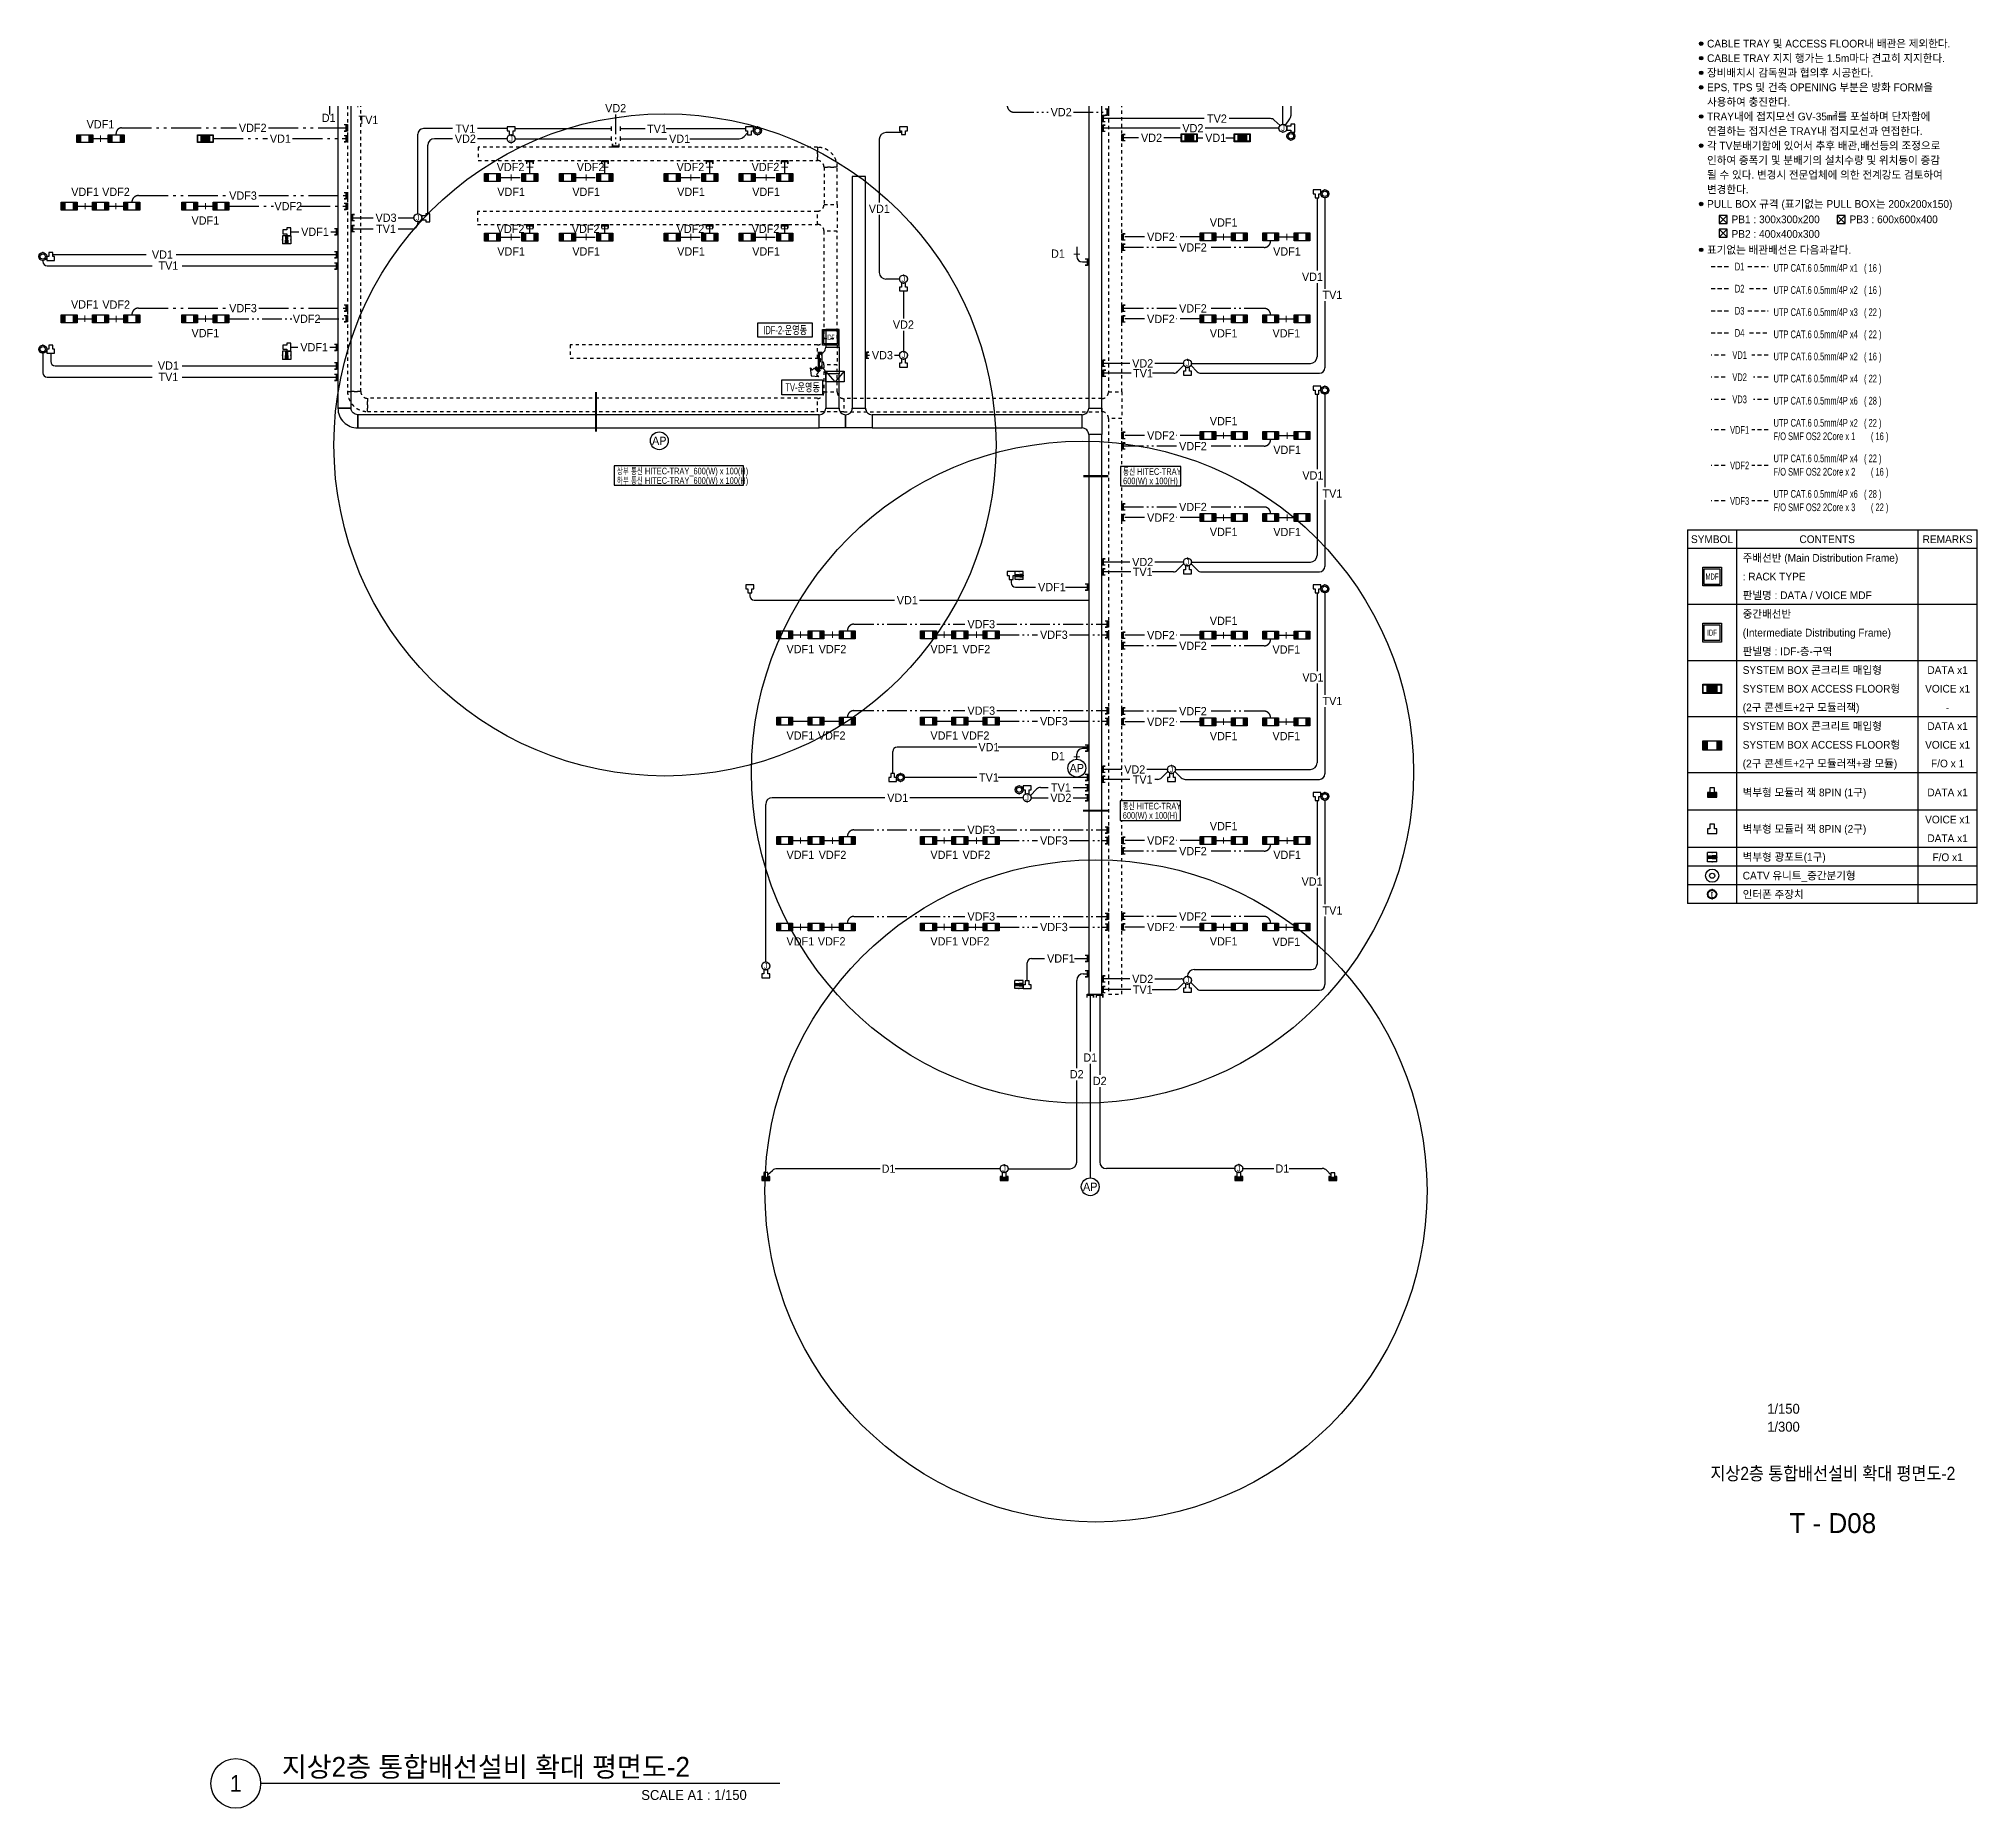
# Model space of a CAD drawing. Header units: millimetres. Extents: x 90978 to 501618, y -355196 to 882030.
# Drawn here: x 413784 to 501618, y -173775 to -93603 of the extents above; entities that cross this region are included whole.
import ezdxf
from ezdxf.enums import TextEntityAlignment as Align

# ---------------------------------------------------------------- set-up
doc = ezdxf.new("R2010")
doc.units = ezdxf.units.MM
doc.header["$LTSCALE"] = 150
doc.set_wipeout_variables(frame=1)
for name, pattern in [('D1', [3, 1, -1, 1]), ('D2', [6.5, 2.5, -1.5, 2.5]), ('E6', [10, 6, -1, 0.5, -1, 0.5, -1])]:
    doc.linetypes.add(name, pattern=pattern)
doc.layers.get('0').update_dxf_attribs({"lineweight": 0})
doc.layers.get('Defpoints').update_dxf_attribs({"color": 163})
for name, color, linetype in [('------07 System Box', 6, 'Continuous'), ('------10 Telecommunication Terminal Board', 3, 'Continuous'), ('------11 Television Distribution Panel', 4, 'Continuous'), ('------13 Telecommunication Outlet', 3, 'Continuous'), ('------14 Television Outlet', 3, 'Continuous'), ('------15 Interphone', 6, 'Continuous'), ('------19 Communication Etc', 3, 'Continuous'), ('-----20 General Symbol', 3, 'Continuous'), ('-----21 Embeded Wire in Ceiling or Wall', 4, 'Continuous'), ('-----22 Concealed Wire in Floor', 4, 'E6'), ('-----22 Embeded in Floor', 4, 'D2'), ('-----23 Concealed or Exposed Wire', 4, 'D1'), ('-----27 Communication Cable Tray', 2, 'Continuous'), ('-----27 Communication Cable Tray_Access Floor', 1, 'D1'), ('-----29 Cable Schedule', 1, 'Continuous'), ('-----29 Indicator', 1, 'Continuous'), ('-----30 Text', 2, 'Continuous'), ('-----41 Drawing Title', 2, 'Continuous'), ('-----42 Drawing Number', 2, 'Continuous'), ('-----43 Drawing Scale', 3, 'Continuous')]:
    doc.layers.add(name, color=color, linetype=linetype)
doc.styles.add('ELEC', font='')
doc.styles.get('ELEC').set_extended_font_data('Dotum')

msp = doc.modelspace()

# ---------------------------------------------------------------- texts
at = {"layer": '------10 Telecommunication Terminal Board', "style": 'ELEC', "width": 0.7}
msp.add_text('TV-운영동', height=375, dxfattribs=at).set_placement((448395.45854, -109396.06189), align=Align.MIDDLE_CENTER)
at = {"layer": '-----21 Embeded Wire in Ceiling or Wall', "style": 'ELEC'}
for s, p in [('TV1', (428721.58226, -97281.65665)), ('TV1', (433113.05368, -97675.34131)), ('TV1', (441795.33771, -97680.96987)), ('VD2', (466078.78509, -97655.7146)), ('TV2', (467168.44995, -97219.96459)), ('VD2', (433113.05368, -98130.8916)), ('VD1', (442821.27837, -98130.90623)), ('VD3', (429519.65569, -101710.79371)), ('VD1', (451869.83463, -101302.5661)), ('VDF1', (426300.21, -102347.20396)), ('TV1', (429519.65569, -102212.7519)), ('VD1', (419387.11131, -103380.00128)), ('TV1', (419658.10453, -103880.80177)), ('VD1', (471496.70882, -104387.54754)), ('TV1', (472401.13154, -105206.80835)), ('VD2', (452961.92317, -106553.9009)), ('VDF1', (426262.94707, -107580.00064)), ('VD3', (452009.96876, -107939.99809)), ('VD1', (419658.10453, -108410.80653)), ('TV1', (419658.10453, -108924.61275)), ('VD2', (463802.83102, -108310.00062)), ('TV1', (463820.16565, -108759.19752)), ('VD1', (471516.50536, -113387.54754)), ('TV1', (472401.13154, -114206.80835)), ('VD2', (463802.83102, -117310.00062)), ('TV1', (463802.83102, -117760.00062)), ('VDF1', (459690.28259, -118444.56053)), ('VD1', (453137.40844, -119039.05037)), ('VD1', (471516.50536, -122538.12995)), ('TV1', (472401.13154, -123606.80837)), ('VD1', (456837.2012, -125695.51709)), ('TV1', (456837.2012, -127070.00074)), ('TV1', (460097.26998, -127529.57439)), ('VD2', (463442.27478, -126710.00063)), ('TV1', (463802.83102, -127160.00063)), ('VD1', (452704.80304, -127990.00061)), ('VD2', (460097.26998, -127990.00061)), ('VD1', (471480.56051, -131788.12524)), ('TV1', (472402.2406, -133094.93296)), ('VDF1', (460097.26998, -135272.25396)), ('VD2', (463803.38555, -136198.12523)), ('TV1', (463802.83102, -136685.54429)), ('D1', (461426.91532, -139762.48416)), ('D2', (460813.09147, -140517.77895)), ('D2', (461856.91532, -140822.48416)), ('D1', (452288.0059, -144798.12588)), ('D1', (470132.74441, -144791.26447))]:
    msp.add_text(s, height=375, dxfattribs=at).set_placement(p, align=Align.MIDDLE_CENTER)
at = {"layer": '-----22 Concealed Wire in Floor', "ltscale": 1.5, "style": 'ELEC'}
for s, p in [('VD2', (439923.85735, -96746.68135)), ('VDF1', (416581.13642, -97478.05424)), ('VDF2', (423478.36036, -97638.51336)), ('D1', (426919.86772, -97188.12653)), ('VD2', (460110.86417, -96926.00387)), ('VD1', (424732.46161, -98127.98195)), ('VD2', (464204.44969, -98088.12524)), ('VD1', (467111.98407, -98088.12524)), ('VDF2', (435160.96608, -99413.71006)), ('VDF2', (438786.98407, -99413.71006)), ('VDF2', (443310.96608, -99413.71006)), ('VDF2', (446710.96608, -99413.71006)), ('VDF1', (415881.98364, -100538.12717)), ('VDF2', (417281.98364, -100538.12717)), ('VDF3', (423038.30888, -100708.12653)), ('VDF1', (435186.98407, -100538.12524)), ('VDF1', (438586.98407, -100538.12524)), ('VDF1', (443336.98407, -100538.12524)), ('VDF1', (446736.98407, -100538.12524)), ('VDF1', (467471.98407, -101928.12524)), ('VDF2', (435160.96608, -102216.86382)), ('VDF2', (438560.96608, -102216.86382)), ('VDF2', (443310.96608, -102216.86382)), ('VDF2', (446710.96608, -102216.86382)), ('VDF2', (464629.44969, -102578.12524)), ('VDF1', (435186.98407, -103238.12524)), ('VDF1', (438586.98407, -103238.12524)), ('VDF1', (443336.98407, -103238.12524)), ('VDF1', (446736.98407, -103238.12524)), ('D1', (459961.98407, -103338.12653)), ('VDF2', (466079.44969, -103058.12524)), ('VDF1', (470339.99921, -103239.99936)), ('VDF1', (415871.98407, -105638.12653)), ('VDF2', (417291.98364, -105648.12717)), ('VDF3', (423038.30888, -105808.12653)), ('VDF2', (425922.42409, -106288.12653)), ('VDF2', (464629.44969, -106298.12524)), ('VDF2', (466079.44969, -105818.12524)), ('VDF1', (421331.98407, -106938.12653)), ('VDF1', (467471.98407, -106948.12524)), ('VDF1', (470311.98407, -106948.12524)), ('VDF2', (464629.44969, -111578.12524)), ('VDF1', (467471.98407, -110928.12524)), ('VDF2', (466079.44969, -112058.12524)), ('VDF1', (470349.99921, -112229.99936)), ('VDF2', (466079.44969, -114818.12524)), ('VDF2', (464629.44969, -115298.12524)), ('VDF1', (467471.98407, -115948.12524)), ('VDF1', (470349.99921, -115949.99936)), ('VDF3', (456489.44969, -120124.97646)), ('VDF1', (467471.98407, -119978.12524)), ('VDF1', (448291.98407, -121254.97646)), ('VDF2', (449749.99921, -121256.85058)), ('VDF1', (454811.98407, -121254.97646)), ('VDF2', (456269.99921, -121256.85058)), ('VDF3', (459779.44969, -120604.97646)), ('VDF2', (464629.44969, -120628.12524)), ('VDF2', (466079.44969, -121108.12524)), ('VDF1', (470311.98407, -121278.12524)), ('VDF3', (456489.44969, -124044.97646)), ('VDF3', (459779.44969, -124524.97646)), ('VDF2', (464629.44969, -124548.12524)), ('VDF2', (466079.44969, -124068.12524)), ('VDF1', (448291.98407, -125174.97646)), ('VDF2', (449711.98407, -125174.97646)), ('VDF1', (454811.98407, -125174.97646)), ('VDF2', (456231.98407, -125174.97646)), ('VDF1', (467471.98407, -125198.12524)), ('VDF1', (470311.98407, -125198.12524)), ('D1', (459961.98407, -126104.47369)), ('VDF1', (467471.98407, -129278.12524)), ('VDF3', (456489.44969, -129448.12524)), ('VDF3', (459779.44969, -129928.12524)), ('VDF2', (464629.44969, -129928.12524)), ('VDF1', (448291.98407, -130578.12524)), ('VDF2', (449749.99921, -130579.99936)), ('VDF1', (454811.98407, -130578.12524)), ('VDF2', (456269.99921, -130579.99936)), ('VDF2', (466079.44969, -130408.12524)), ('VDF1', (470349.99921, -130579.99936)), ('VDF3', (456489.44969, -133368.12524)), ('VDF2', (466079.44969, -133368.12524)), ('VDF1', (448291.98407, -134498.12524)), ('VDF2', (449711.98407, -134498.12524)), ('VDF1', (454811.98407, -134498.12524)), ('VDF2', (456231.98407, -134498.12524)), ('VDF3', (459779.44969, -133848.12524)), ('VDF2', (464629.44969, -133848.12524)), ('VDF1', (467471.98407, -134498.12524)), ('VDF1', (470310.76173, -134517.19786))]:
    msp.add_text(s, height=375, dxfattribs=at).set_placement(p, align=Align.MIDDLE_CENTER)
at = {"layer": '-----22 Concealed Wire in Floor', "style": 'ELEC'}
for s, p in [('VDF2', (425088.30888, -101188.12653)), ('VDF1', (421331.98407, -101838.12653))]:
    msp.add_text(s, height=375, dxfattribs=at).set_placement(p, align=Align.MIDDLE_CENTER)
at = {"layer": '-----41 Drawing Title', "style": 'ELEC', "width": 0.9}
msp.add_text('지상2층 통합배선설비 확대 평면도-2', height=600, dxfattribs=at).set_placement((495075, -158605.00064), align=Align.MIDDLE_CENTER)
at = {"layer": '-----41 Drawing Title', "color": 2, "style": 'ELEC'}
msp.add_text('지상2층 통합배선설비 확대 평면도-2', height=900, dxfattribs=at).set_placement((424795.017, -172350.00064))
at = {"layer": '-----41 Drawing Title', "color": 7, "style": 'ELEC'}
msp.add_text('1', height=750, dxfattribs=at).set_placement((422711.44039, -172650.00064), align=Align.MIDDLE)
at = {"layer": '-----41 Drawing Title', "style": 'ELEC'}
msp.add_text('SCALE A1 : 1/150', height=450, dxfattribs=at).set_placement((445863.55961, -173400.00064), align=Align.RIGHT)
at = {"layer": '-----42 Drawing Number', "style": 'ELEC'}
msp.add_text('T - D08', height=900, dxfattribs=at).set_placement((495075, -160855.00064), align=Align.MIDDLE_CENTER)
at = {"layer": '-----43 Drawing Scale', "style": 'ELEC'}
for s, p in [('1/150', (492839.51153, -155675.00064)), ('1/300', (492839.51153, -156490.00064))]:
    msp.add_text(s, height=450, dxfattribs=at).set_placement(p, align=Align.MIDDLE_CENTER)

# ---------------------------------------------------------------- blocks, each defined once
blk = doc.blocks.new('H11')
blk.add_circle((0, 150), 150)
at = {"color": 1}
blk.add_circle((0, 150), 129, dxfattribs=at)
for p in [(-150, 150), (0, 300), (0, 0), (150, 150)]:
    blk.add_point(p)
at = {"style": 'ELEC'}
blk.add_text('t', height=214, dxfattribs=at).set_placement((0, 150), align=Align.MIDDLE)
blk = doc.blocks.new('G15')
blk.add_lwpolyline([(-300, 600), (300, 600), (300, 0), (-300, 0)], close=True)
at = {"color": 1}
blk.add_lwpolyline([(-250, 550), (250, 550), (250, 50), (-250, 50)], close=True, dxfattribs=at)
at = {"style": 'ELEC', "width": 0.6}
blk.add_text('MDF', height=200, dxfattribs=at).set_placement((0, 300), align=Align.MIDDLE)
blk = doc.blocks.new('G12')
blk.add_lwpolyline([(-300, 600), (300, 600), (300, 0), (-300, 0)], close=True)
at = {"color": 1}
blk.add_lwpolyline([(-250, 550), (250, 550), (250, 50), (-250, 50)], close=True, dxfattribs=at)
at = {"style": 'ELEC', "width": 0.6}
blk.add_text('IDF', height=200, dxfattribs=at).set_placement((0, 300), align=Align.MIDDLE)
blk = doc.blocks.new('G02')
blk.add_lwpolyline([(150, 150), (75, 150), (75, 300), (-75, 300), (-75, 150), (-150, 150), (-150, 0), (150, 0)], close=True)
blk = doc.blocks.new('B11')
h = blk.add_hatch(color=256)
h.dxf.hatch_style = 1
h.paths.add_polyline_path([(150, 150), (-150, 150), (-150, -150), (150, -150)])
at = {"linetype": 'Continuous'}
for points in [[(300, -150), (-300, -150), (-300, 150), (300, 150)], [(-150, 150), (150, 150), (150, -150), (-150, -150)]]:
    blk.add_lwpolyline(points, close=True, dxfattribs=at)
at = {"color": 1, "linetype": 'Continuous'}
for points in [[(-280, 130), (-170, 130), (-170, -130), (-280, -130)], [(170, 130), (280, 130), (280, -130), (170, -130)]]:
    blk.add_lwpolyline(points, close=True, dxfattribs=at)
blk = doc.blocks.new('A$C5F330B5F')
blk.add_hatch(color=256).paths.add_polyline_path([(225, 0), (225, 225), (112, 225), (-225, 225), (-225, 0)])
blk.add_line((-112, 225), (112, 225))
blk.add_lwpolyline([(225, 225), (112, 225), (112, 450), (-112, 450), (-112, 225), (-225, 225), (-225, 0), (225, 0)], close=True)
blk = doc.blocks.new('A$C2c78cba1')
at = {"layer": '------07 System Box'}
h = blk.add_hatch(color=256, dxfattribs=at)
h.dxf.hatch_style = 1
h.paths.add_polyline_path([(367, 790), (56, 790), (56, 56), (367, 56)])
h = blk.add_hatch(color=256, dxfattribs=at)
h.dxf.hatch_style = 1
h.paths.add_polyline_path([(1637, 790), (1327, 790), (1327, 56), (1637, 56)])
at = {"layer": '------07 System Box', "linetype": 'Continuous'}
for points in [[(1694, 0), (0, 0), (0, 847), (1694, 847)], [(423, 847), (1270, 847), (1270, 0), (423, 0)]]:
    blk.add_lwpolyline(points, close=True, dxfattribs=at)
at = {"layer": '------07 System Box', "color": 1, "linetype": 'Continuous'}
for points in [[(56, 790), (367, 790), (367, 56), (56, 56)], [(1327, 790), (1637, 790), (1637, 56), (1327, 56)]]:
    blk.add_lwpolyline(points, close=True, dxfattribs=at)
blk = doc.blocks.new('TV1')
at = {"layer": '------13 Telecommunication Outlet'}
for radius in [150, 57.3]:
    blk.add_circle((0, 150), radius, dxfattribs=at)
blk = doc.blocks.new('광포트_1')
at = {"ltscale": 0.7}
h = blk.add_hatch(color=254, dxfattribs=at)
h.dxf.hatch_style = 1
h.paths.add_polyline_path([(44, 285), (-44, 285), (-44, 159), (44, 159)])
h.paths.add_polyline_path([(44, 141), (-44, 141), (-44, 15), (44, 15)])
at = {"linetype": 'Continuous'}
for p, q in [((-150, 300), (150, 300)), ((-150, 0), (-150, 300)), ((-150, 0), (150, 0)), ((150, 0), (150, 300))]:
    blk.add_line(p, q, dxfattribs=at)
for points in [[(-44, 159), (-44, 285), (44, 285), (44, 159)], [(-44, 141), (-44, 15), (44, 15), (44, 141)]]:
    blk.add_lwpolyline(points, close=True, dxfattribs=at)
for p in [(-150, 150), (0, 285), (0, 0), (150, 150)]:
    blk.add_point(p, dxfattribs=at)
blk = doc.blocks.new('A$C415ffab5')
at = {"layer": '-----30 Text'}
h = blk.add_hatch(color=256, dxfattribs=at)
edge = h.paths.add_edge_path()
edge.add_arc((-25020, -2850), 160, 0, 360)
h = blk.add_hatch(color=256, dxfattribs=at)
edge = h.paths.add_edge_path()
edge.add_arc((-25020, -4171), 160, 0, 360)
h = blk.add_hatch(color=256, dxfattribs=at)
edge = h.paths.add_edge_path()
edge.add_arc((-25020, -5492), 160, 0, 360)
h = blk.add_hatch(color=256, dxfattribs=at)
edge = h.paths.add_edge_path()
edge.add_arc((-25020, -6812), 160, 0, 360)
h = blk.add_hatch(color=256, dxfattribs=at)
edge = h.paths.add_edge_path()
edge.add_arc((-25020, -9454), 160, 0, 360)
h = blk.add_hatch(color=256, dxfattribs=at)
edge = h.paths.add_edge_path()
edge.add_arc((-25020, -12096), 160, 0, 360)
h = blk.add_hatch(color=256, dxfattribs=at)
edge = h.paths.add_edge_path()
edge.add_arc((-25020, -17379), 160, 0, 360)
h = blk.add_hatch(color=256, dxfattribs=at)
edge = h.paths.add_edge_path()
edge.add_arc((-25020, -21542), 160, 0, 360)
at = {"layer": '-----20 General Symbol'}
for p, q in [((-22662, -19138), (-23390, -18410)), ((-22662, -18410), (-23390, -19138)), ((-11967, -19138), (-12695, -18410)), ((-11967, -18410), (-12695, -19138)), ((-22662, -20385), (-23390, -19657)), ((-22662, -19657), (-23390, -20385))]:
    blk.add_line(p, q, dxfattribs=at)
for points in [[(-23390, -18410), (-23390, -19138), (-22662, -19138), (-22662, -18410)], [(-12695, -18410), (-12695, -19138), (-11967, -19138), (-11967, -18410)], [(-23390, -19657), (-23390, -20385), (-22662, -20385), (-22662, -19657)]]:
    blk.add_lwpolyline(points, close=True, dxfattribs=at)
at = {"layer": '-----22 Embeded in Floor'}
for p, q in [((-24123, -23048), (-22389, -23048)), ((-20794, -23048), (-18940, -23048)), ((-24123, -25054), (-22388, -25054)), ((-20641, -25054), (-18940, -25054)), ((-24123, -27060), (-22389, -27060)), ((-20794, -27060), (-18940, -27060)), ((-24123, -29066), (-22388, -29066)), ((-20641, -29066), (-18940, -29066)), ((-22839, -31072), (-24123, -31072)), ((-18940, -31072), (-20440, -31072)), ((-22837, -33078), (-24123, -33078)), ((-18940, -33078), (-20287, -33078)), ((-22837, -35084), (-24123, -35084)), ((-18940, -35084), (-20287, -35084)), ((-22839, -37855), (-24123, -37855)), ((-18940, -37855), (-20440, -37855)), ((-22839, -41074), (-24123, -41074)), ((-18940, -41074), (-20440, -41074)), ((-22839, -44293), (-24123, -44293)), ((-18940, -44293), (-20440, -44293))]:
    blk.add_line(p, q, dxfattribs=at)
at = {"layer": '-----29 Cable Schedule', "color": 3}
for p, q in [((-26250, -46912), (0, -46912)), ((-26250, -46912), (-26250, -80783)), ((0, -80783), (0, -46912)), ((0, -48606), (-26250, -48606)), ((0, -80783), (-26250, -80783))]:
    blk.add_line(p, q, dxfattribs=at)
at = {"layer": '-----29 Cable Schedule'}
for p, q in [((-21819, -46912), (-21819, -48606)), ((-5372, -46912), (-5372, -48606)), ((-21819, -48606), (-21819, -80783)), ((-5372, -48606), (-5372, -80783)), ((0, -53687), (-26250, -53687)), ((0, -58767), (-26250, -58767)), ((0, -63848), (-26250, -63848)), ((0, -68929), (-26250, -68929)), ((0, -72316), (-26250, -72316)), ((0, -75703), (-26250, -75703)), ((0, -77396), (-26250, -77396)), ((0, -79090), (-26250, -79090)), ((0, -80783), (-26250, -80783))]:
    blk.add_line(p, q, dxfattribs=at)
at = {"layer": '-----30 Text'}
for centre in [(-25020, -2850), (-25020, -4171), (-25020, -5492), (-25020, -6812), (-25020, -9454), (-25020, -12096), (-25020, -17379), (-25020, -21542)]:
    blk.add_circle(centre, 160, dxfattribs=at)
for p in [(-24860, -2850), (-24860, -4171), (-24860, -5492), (-24860, -6812), (-24860, -9454), (-24860, -12096), (-24860, -17379), (-24860, -21542)]:
    blk.add_point(p, dxfattribs=at)
at = {"layer": '------07 System Box', "xscale": 2.822580634535418, "yscale": 2.822580634535418, "zscale": 2.822580634535418}
blk.add_blockref('B11', (-24034, -61308), dxfattribs=at)
at = {"layer": '------10 Telecommunication Terminal Board', "xscale": 2.822580634535418, "yscale": 2.822580634535418, "zscale": 2.822580634535418}
for name, p in [('G15', (-24034, -51993)), ('G12', (-24034, -57074))]:
    blk.add_blockref(name, p, dxfattribs=at)
at = {"layer": '------13 Telecommunication Outlet'}
for name, p, xscale, yscale, zscale in [('A$C5F330B5F', (-24034, -71130), 1.881720423023612, 1.881720423023612, 1.881720423023612), ('G02', (-24034, -74433), 2.822580634535418, 2.822580634535418, 2.822580634535418), ('TV1', (-24020, -78851), 4, 4, 4)]:
    blk.add_blockref(name, p, dxfattribs=dict(at, xscale=xscale, yscale=yscale, zscale=zscale))
at = {"layer": '------13 Telecommunication Outlet', "xscale": 2.822580634535246, "yscale": 2.822580634535246, "zscale": 2.822580634535246, "rotation": 90}
blk.add_blockref('광포트_1', (-23611, -76575), dxfattribs=at)
at = {"layer": '------15 Interphone', "xscale": 2.822580634535418, "yscale": 2.822580634535418, "zscale": 2.822580634535418}
blk.add_blockref('H11', (-24034, -80360), dxfattribs=at)
blk.add_blockref('A$C2c78cba1', (-24881, -66868))
at = {"layer": '-----22 Embeded in Floor', "style": 'ELEC', "width": 0.7}
for s, p in [('D1', (-21532, -23048)), ('D2', (-21532, -25054)), ('D3', (-21532, -27060)), ('D4', (-21532, -29066)), ('VD1', (-21532, -31072)), ('VD2', (-21532, -33078)), ('VD3', (-21532, -35084)), ('VDF1', (-21532, -37855)), ('VDF2', (-21532, -41074)), ('VDF3', (-21532, -44293))]:
    blk.add_text(s, height=700, dxfattribs=at).set_placement(p, align=Align.MIDDLE_CENTER)
at = {"layer": '-----29 Cable Schedule', "color": 2, "style": 'ELEC'}
for s, p in [('SYMBOL', (-24034, -47759)), ('CONTENTS', (-13595, -47759)), ('REMARKS', (-2686, -47759))]:
    blk.add_text(s, height=700, dxfattribs=at).set_placement(p, align=Align.MIDDLE)
at = {"layer": '-----30 Text', "style": 'ELEC'}
for s, p in [('CABLE TRAY 및 ACCESS FLOOR내 배관은 제외한다.', (-24485, -2850)), ('장비배치시 감독원과 협의후 시공한다.', (-24485, -5492)), ('CABLE TRAY 지지 행가는 1.5m마다 견고히 지지한다.', (-24485, -4171)), ('EPS, TPS 및 건축 OPENING 부분은 방화 FORM을', (-24485, -6812)), ('사용하여 충진한다.', (-24485, -8133)), ('TRAY내에 접지모선 GV-35㎟를 포설하며 단자함에', (-24485, -9454)), ('연결하는 접지선은 TRAY내 접지모선과 연접한다.', (-24485, -10775)), ('각 TV분배기함에 있어서 추후 배관,배선등의 조정으로', (-24485, -12096)), ('인하여 증폭기 및 분배기의 설치수량 및 위치등이 증감', (-24485, -13417)), ('될 수 있다. 변경시 전문업체에 의한 전계강도 검토하여', (-24485, -14738)), ('변경한다.', (-24485, -16059)), ('PULL BOX 규격 (표기없는 PULL BOX는 200x200x150)', (-24485, -17379)), ('PB1 : 300x300x200', (-22265, -18774)), ('PB3 : 600x600x400', (-11570, -18774)), ('PB2 : 400x400x300', (-22265, -20095)), ('표기없는 배관배선은 다음과같다.', (-24485, -21542)), ('주배선반 (Main Distribution Frame)', (-21254, -49453)), (': RACK TYPE', (-21254, -51146)), ('판넬명 : DATA / VOICE MDF', (-21254, -52840)), ('중간배선반', (-21254, -54533)), ('(Intermediate Distributing Frame)', (-21254, -56227)), ('판넬명 : IDF-층-구역', (-21254, -57921)), ('SYSTEM BOX 콘크리트 매입형', (-21254, -59614)), ('SYSTEM BOX ACCESS FLOOR형', (-21254, -61308)), ('(2구 콘센트+2구 모듈러잭)', (-21254, -63001)), ('SYSTEM BOX 콘크리트 매입형', (-21254, -64695)), ('SYSTEM BOX ACCESS FLOOR형', (-21254, -66388)), ('(2구 콘센트+2구 모듈러잭+광 모듈)', (-21254, -68082)), ('벽부형 모듈러 잭 8PIN (1구)', (-21254, -70706)), ('벽부형 모듈러 잭 8PIN (2구)', (-21254, -74009)), ('벽부형 광포트(1구)', (-21254, -76550)), ('CATV 유니트_중간분기형', (-21254, -78243)), ('인터폰 주장치', (-21254, -79937))]:
    blk.add_text(s, height=700, dxfattribs=at).set_placement(p, align=Align.MIDDLE_LEFT)
at = {"layer": '-----30 Text', "style": 'ELEC', "width": 0.7}
for s, p in [('UTP CAT.6 0.5mm/4P x1   ( 16 )', (-18456, -23173)), ('UTP CAT.6 0.5mm/4P x2   ( 16 )', (-18456, -25179)), ('UTP CAT.6 0.5mm/4P x3   ( 22 )', (-18456, -27185)), ('UTP CAT.6 0.5mm/4P x4   ( 22 )', (-18456, -29191)), ('UTP CAT.6 0.5mm/4P x2   ( 16 )', (-18456, -31197)), ('UTP CAT.6 0.5mm/4P x4   ( 22 )', (-18456, -33203)), ('UTP CAT.6 0.5mm/4P x6   ( 28 )', (-18456, -35209)), ('UTP CAT.6 0.5mm/4P x2   ( 22 )', (-18456, -37215)), ('F/O SMF OS2 2Core x 1', (-18456, -38428)), ('( 16 )', (-9631, -38429)), ('UTP CAT.6 0.5mm/4P x4   ( 22 )', (-18456, -40434)), ('F/O SMF OS2 2Core x 2', (-18456, -41647)), ('( 16 )', (-9631, -41648)), ('UTP CAT.6 0.5mm/4P x6   ( 28 )', (-18456, -43653)), ('F/O SMF OS2 2Core x 3', (-18456, -44866)), ('( 22 )', (-9631, -44867))]:
    blk.add_text(s, height=700, dxfattribs=at).set_placement(p, align=Align.MIDDLE_LEFT)
at = {"layer": '-----30 Text', "style": 'ELEC'}
for s, p in [('DATA x1', (-2686, -59614)), ('VOICE x1', (-2686, -61308)), ('-', (-2686, -63001)), ('DATA x1', (-2686, -64695)), ('VOICE x1', (-2686, -66388)), ('F/O x 1', (-2686, -68082)), ('DATA x1', (-2686, -70706)), ('VOICE x1', (-2686, -73162)), ('DATA x1', (-2686, -74856)), ('F/O x1', (-2686, -76580))]:
    blk.add_text(s, height=700, dxfattribs=at).set_placement(p, align=Align.MIDDLE_CENTER)
blk = doc.blocks.new('O03')
at = {"linetype": 'Continuous'}
for p, q in [((-101, 101), (101, -101)), ((-74, 127), (127, -74)), ((-48, 154), (154, -48)), ((-27, 366), (69, 270)), ((-27, 366), (321, 321)), ((69, 270), (-21, 180)), ((-21, 180), (180, -21)), ((270, 69), (180, -21)), ((270, 69), (366, -27)), ((321, 321), (366, -27))]:
    blk.add_line(p, q, dxfattribs=at)
blk = doc.blocks.new('G01')
blk.add_hatch(color=256).paths.add_polyline_path([(150, 150), (75, 150), (-75, 150), (-150, 150), (-150, 0), (150, 0)])
blk.add_blockref('G02', (0, 0))
blk = doc.blocks.new('O08')
blk.add_hatch(color=256).paths.add_polyline_path([(120, 51), (-120, 51), (-120, 0), (120, 0)])
blk.add_lwpolyline([(120, 127.5), (120, 0), (-120, 0), (-120, 127.5), (-120, 51), (120, 51)])
blk = doc.blocks.new('O04')
blk.add_circle((0, 0), 150)
for p in [(-150, 0), (0, 150), (150, 0), (0, -150)]:
    blk.add_point(p)
at = {"style": 'ELEC'}
blk.add_text('J', height=214, dxfattribs=at).set_placement((0, 0), align=Align.MIDDLE)
blk = doc.blocks.new('A$C69d3834d')
at = {"layer": '------19 Communication Etc', "color": 3}
blk.add_circle((404, 404), 404, dxfattribs=at)
at = {"layer": 'Defpoints'}
blk.add_circle((663, 215), 15000, dxfattribs=at)
at = {"layer": '------19 Communication Etc', "style": 'ELEC'}
blk.add_text('AP', height=375, dxfattribs=at).set_placement((404, 404, 0), align=Align.MIDDLE_CENTER)
blk = doc.blocks.new('C02-1')
at = {"layer": '------14 Television Outlet', "color": 3, "linetype": 'Continuous'}
for radius in [150, 100]:
    blk.add_circle((0, 150), radius, dxfattribs=at)
at = {"layer": '------14 Television Outlet', "color": 3}
for p in [(-150, 150), (0, 300), (0, 0), (150, 150)]:
    blk.add_point(p, dxfattribs=at)
blk = doc.blocks.new('TV-BOX')
at = {"layer": '------11 Television Distribution Panel', "color": 3}
for p, q in [((0, 0), (-200, 238)), ((200, 238), (0, 0))]:
    blk.add_line(p, q, dxfattribs=at)
blk.add_lwpolyline([(-200, 0), (-200, 238), (200, 238), (200, 0)], close=True, dxfattribs=at)

# ---------------------------------------------------------------- linework, layer by layer
at = {"layer": '------10 Telecommunication Terminal Board', "color": 1}
msp.add_lwpolyline([(449300.63323, -109736.96345), (447459.56371, -109736.96345), (447459.56371, -109055.16033), (449300.63323, -109055.16033)], close=True, dxfattribs=at)
at = {"layer": '-----21 Embeded Wire in Ceiling or Wall'}
for p, q in [((466585.33039, -97219.96459), (461956.91532, -97219.96459)), ((469591.55008, -97219.96459), (467724.06851, -97219.96459)), ((470027.94258, -97533.4001), (469761.43133, -97286.5515)), ((470157.55531, -97475.7146), (470157.55531, -96650.00064)), ((470267.25689, -97511.16026), (470470.76992, -97236.87772)), ((470520, -96650.00064), (470520, -97087.90981)), ((430960, -101530.79371), (430960, -97925.34131)), ((432529.93412, -97675.34131), (431210, -97675.34131)), ((432529.93412, -98130.8916), (431710, -98130.8916)), ((435005.23034, -97675.34131), (433668.67224, -97675.34131)), ((435005.23034, -98130.8916), (433668.67224, -98130.8916)), ((439723.85735, -97680.9667), (435365.23034, -97680.9667)), ((435365.23034, -98130.8916), (439723.85735, -98130.8916)), ((439723.85735, -97580.9667), (439723.85735, -97780.9667)), ((439723.85735, -98030.8916), (439723.85735, -98230.8916)), ((440123.85735, -97580.9667), (440123.85735, -97780.9667)), ((441253.68693, -97680.9667), (440123.85735, -97680.9667)), ((440123.85735, -98030.8916), (440123.85735, -98230.8916)), ((440123.85735, -98130.8916), (442238.1588, -98130.90307)), ((445809.43581, -97680.9667), (442219.42642, -97680.9667)), ((443282.2565, -98130.90873), (445518.69939, -98130.92086)), ((445899.43581, -97860.9667), (445739.01735, -98034.5399)), ((451869.83463, -98157.00839), (451869.83463, -101021.20127)), ((452869.83463, -97857.00839), (452169.83463, -97857.00839)), ((465495.66552, -97655.7146), (461956.91532, -97655.7146)), ((469980, -97655.7146), (466634.40365, -97655.7146)), ((431410, -101530.79371), (431410, -98430.8916)), ((471701.98364, -100810.00064), (471701.98364, -104106.18271)), ((472061.98364, -100810.00064), (472061.98364, -104925.44352)), ((427999.63435, -101710.79371), (428936.53612, -101710.79371)), ((430074.25661, -101710.79371), (430780, -101710.79371)), ((451869.83463, -101584.4645), (451869.83463, -104189.99857)), ((425199.99921, -102347.20396), (425560.88283, -102347.20396)), ((427012.03616, -102347.20396), (427338.43435, -102347.20396)), ((427999.63435, -102212.7519), (428936.53612, -102212.7519)), ((430074.25661, -102212.7519), (430710, -102212.7519)), ((430960, -101890.79371), (430960, -101962.7519)), ((414414.22341, -103380.00128), (418647.78414, -103380.00128)), ((420004.29703, -103380.00128), (427338.43435, -103380.00128)), ((460819.34653, -103031.429), (460819.34653, -103465.01695)), ((413964.22341, -103650.00128), (413964.22341, -103692.13321)), ((414164.22341, -103892.13321), (418918.77736, -103892.13321)), ((420275.29025, -103892.13321), (427338.43435, -103892.13321)), ((452781.92317, -104489.99857), (452169.83463, -104489.99857)), ((461069.34653, -103715.01695), (461356.91532, -103715.01695)), ((452961.92317, -105029.99857), (452961.92317, -106272.53607)), ((471701.98364, -104669.44594), (471701.98364, -108010.00062)), ((472061.98364, -105488.70675), (472061.98364, -108510.00062)), ((452961.92317, -106835.7993), (452961.92317, -107729.67798)), ((413964.22341, -107850.00064), (413964.22341, -108735.94419)), ((414324.22341, -107850.00064), (414324.22341, -108222.13796)), ((425199.99921, -107580.00064), (425523.6199, -107580.00064)), ((426974.77323, -107580.00064), (427277.23435, -107580.00064)), ((451306.19921, -107939.99809), (451426.84919, -107939.99809)), ((452564.56968, -107939.99809), (452781.92317, -107939.99809)), ((414524.22341, -108422.13796), (418918.77736, -108422.13796)), ((420275.29025, -108422.13796), (427338.43435, -108422.13796)), ((463219.71145, -108310.00062), (461956.91531, -108310.00062)), ((463278.51488, -108758.68973), (462035.44995, -108758.68973)), ((465209.71749, -108758.68973), (464244.25436, -108758.68973)), ((465648.74673, -108310.00062), (464358.44958, -108310.00062)), ((465675.44869, -108396.51193), (465386.49419, -108685.46643)), ((465982.04476, -108396.51193), (466272.31015, -108686.77731)), ((466008.74673, -108310.00062), (471401.98364, -108310.00062)), ((466449.08684, -108760.00062), (471811.98364, -108760.00062)), ((414164.22341, -108935.94419), (418918.77736, -108935.94419)), ((420275.29025, -108935.94419), (427338.43435, -108935.94419)), ((471701.98364, -109710.00064), (471701.98364, -113106.18271)), ((472061.98364, -109710.00064), (472061.98364, -113925.44352)), ((471701.98364, -113669.44594), (471701.98364, -117010.00062)), ((472061.98364, -114488.70675), (472061.98364, -117510.00062)), ((463219.71145, -117310.00062), (461956.91532, -117310.00062)), ((465648.74673, -117310.00062), (464358.44958, -117310.00062)), ((465658.11405, -117397.31503), (465369.15955, -117686.26953)), ((465999.3794, -117397.31503), (466288.84168, -117686.77731)), ((466008.74673, -117310.00062), (471401.98364, -117310.00062)), ((457843.64986, -118098.11968), (457843.64986, -118244.56053)), ((458043.64986, -118444.56053), (458950.95542, -118444.56053)), ((460307.46831, -118444.56053), (461356.91532, -118444.56053)), ((463261.18024, -117759.49284), (462018.11531, -117759.49284)), ((465192.38285, -117759.49284), (464226.91973, -117759.49284)), ((466465.61838, -117760.00062), (471811.98364, -117760.00062)), ((446003.04773, -118710.00064), (446003.04773, -118839.05037)), ((446203.04773, -119039.05037), (452554.28887, -119039.05037)), ((453693.027, -119039.05037), (461356.91532, -119039.05037)), ((471701.98364, -118710.00064), (471701.98364, -122256.76512)), ((472061.98364, -118710.00064), (472061.98364, -123325.44354)), ((471701.98364, -122820.02835), (471701.98364, -126410.00063)), ((472061.98364, -123888.70677), (472061.98364, -126910.00063)), ((452475.22302, -126890.00074), (452475.22302, -125895.51709)), ((456295.55042, -125695.51709), (452675.22302, -125695.51709)), ((461356.91532, -125695.51709), (457261.2899, -125695.51709)), ((460819.34653, -126244.06114), (460819.34653, -126014.99635)), ((461356.91532, -125764.99635), (461069.34653, -125764.99635)), ((456295.55042, -127070.00074), (453015.22302, -127070.00074)), ((461356.91532, -127070.00074), (457261.2899, -127070.00074)), ((462859.15521, -126710.00063), (461956.91531, -126710.00063)), ((463219.71145, -127160.00063), (461956.91531, -127160.00063)), ((464927.63425, -126710.00063), (463997.89334, -126710.00063)), ((464484.78124, -127160.00063), (464358.44958, -127160.00063)), ((464950.51244, -126797.82282), (464661.55794, -127086.77733)), ((465264.75606, -126797.82282), (465553.71056, -127086.77733)), ((465287.63425, -126710.00063), (471401.98364, -126710.00063)), ((465730.48726, -127160.00063), (471811.98364, -127160.00063)), ((452121.68347, -127990.00061), (447021.98143, -127990.00061)), ((458387.62464, -127990.00061), (453260.4216, -127990.00061)), ((458714.01615, -127885.2651), (458996.48355, -127602.79769)), ((458747.62464, -127990.00061), (459514.15042, -127990.00061)), ((459173.26025, -127529.57439), (459514.15042, -127529.57439)), ((460651.87091, -127529.57439), (461356.91532, -127529.57439)), ((460651.87091, -127990.00061), (461356.91532, -127990.00061)), ((471701.98608, -128110.00064), (471701.98608, -131506.76041)), ((472063.0927, -128109.99724), (472063.0927, -132813.56813)), ((446721.98143, -135430.00064), (446721.98143, -128290.00061)), ((471701.98608, -132070.02364), (471701.98608, -135530.00064)), ((472063.0927, -133376.83136), (472063.0927, -136460.00064)), ((458564.75933, -136281.46438), (458564.75933, -135472.25396)), ((458764.75933, -135272.25396), (459357.94282, -135272.25396)), ((460714.45571, -135272.25396), (461356.91532, -135272.25396)), ((461113.09147, -135967.43201), (461356.91532, -135967.43201)), ((466129.85578, -135780.00064), (471451.98608, -135780.00064)), ((460813.09147, -140236.41412), (460813.09147, -136267.43201)), ((461426.91532, -136883.70385), (461426.91532, -139481.11933)), ((461856.91532, -136883.70385), (461856.91532, -140541.11933)), ((463220.26598, -136198.12523), (461956.91532, -136198.12523)), ((463261.18024, -136685.03651), (462018.11531, -136685.03651)), ((464226.91973, -136685.03651), (465254.25827, -136685.03651)), ((464359.00411, -136198.12523), (465543.6695, -136198.12523)), ((465680.25411, -136362.59406), (465431.03496, -136611.81321)), ((465654.87675, -136217.78289), (465602.30528, -136205.0988)), ((465979.45746, -136362.59406), (466253.64074, -136636.77734)), ((466430.41743, -136710.00064), (471813.0927, -136710.00064)), ((461426.91532, -140044.38256), (461426.91532, -145214.06114)), ((460813.09147, -144498.12588), (460813.09147, -140799.67735)), ((461856.91532, -141104.38256), (461856.91532, -144491.26447)), ((446813.0949, -145068.12522), (447034.63304, -144872.99891)), ((451902.30831, -144798.12588), (447232.92032, -144798.12588)), ((457343.09147, -144798.12588), (452592.2676, -144798.12588)), ((457703.09147, -144798.12588), (460513.09147, -144798.12588)), ((467975.18631, -144791.26447), (462156.91532, -144791.26447)), ((468335.18631, -144791.26447), (469747.04682, -144791.26447)), ((470437.00612, -144791.26447), (471930.30251, -144791.26447)), ((472331.98222, -145069.24058), (472142.74773, -144879.44609))]:
    msp.add_line(p, q, dxfattribs=at)
for centre, radius, start, end in [((469591.55008, -97469.96459, 0), 250, 47.1934635095, 90), ((470270, -97087.90981), 250, 323.4252062645, 0), ((431210, -97925.34131, 0), 250, 90, 180), ((431710, -98430.8916), 300, 90, 180), ((445518.70102, -97830.92086), 300, 269.999689183, 317.255509615), ((452169.83463, -98157.00839), 300, 90, 180), ((430710, -101962.7519, 0), 250, 270, 0), ((461069.34653, -103465.01695), 250, 180, 270), ((414164.22341, -103692.13321), 200, 180, 270), ((452169.83463, -104189.99857), 300, 180, 270), ((471401.98364, -108010.00062), 300, 270, 0), ((414164.22341, -108735.94419), 200, 180, 270), ((414524.22341, -108222.13796), 200, 180, 270), ((465209.71749, -108508.68973), 250, 270, 315.0000000004), ((466449.08684, -108510.00062), 250, 224.9999999996, 270), ((471811.98364, -108510.00062), 250, 270, 0), ((465192.38285, -117509.49284), 250, 270, 315.0000000004), ((466465.61838, -117510.00062), 250, 224.9999999996, 270), ((471401.98364, -117010.00062), 300, 270, 0), ((471811.98364, -117510.00062), 250, 270, 0), ((458043.64986, -118244.56053), 200, 180, 270), ((446203.04773, -118839.05037), 200, 180, 270), ((452675.22302, -125895.51709), 200, 90, 180), ((461069.34653, -126014.99635), 250, 90, 180), ((471401.98364, -126410.00063), 300, 270, 0), ((464484.78124, -126910.00063), 250, 270, 315.0000000004), ((465730.48726, -126910.00063), 250, 224.9999999996, 270), ((471811.98364, -126910.00063), 250, 270, 0), ((447021.98143, -128290.00061), 300, 90, 180), ((459173.26025, -127779.57439), 250, 90, 135.0000000004), ((458764.75933, -135472.25396, 0), 200, 90, 180), ((461113.09147, -136267.43201), 300, 90, 180), ((466129.85578, -136080.00064), 300, 90, 180), ((471451.98608, -135530.00064, 0), 250, 270, 0), ((465254.25827, -136435.03651, 0), 250, 270, 315.0000000002), ((465543.6695, -136448.12523, 0), 250, 76.4353091193, 90), ((466430.41743, -136460.00064), 250, 224.9999999996, 270), ((471813.0927, -136460.00064, 0), 250, 270, 0), ((447232.92032, -145098.12588), 300, 90, 131.372946092), ((460513.09147, -144498.12588), 300, 270, 0), ((462156.91532, -144491.26447), 300, 180, 270), ((471930.30251, -145091.26447), 300, 44.9153482432, 90)]:
    msp.add_arc(centre, radius, start, end, dxfattribs=at)
at = {"layer": '-----22 Concealed Wire in Floor'}
for p, q in [((439923.85735, -97028.57975), (439923.85735, -98519.29488)), ((457964.81302, -96926.00387), (459527.7446, -96926.00387)), ((460666.48273, -96926.00387), (462256.91532, -96926.00387)), ((463621.33013, -98088.12524), (462856.91532, -98088.12524)), ((465551.98407, -98088.12524), (464760.06825, -98088.12524)), ((466271.98407, -98088.12524), (466528.8645, -98088.12524)), ((467572.9622, -98088.12524), (467951.98407, -98088.12524)), ((436036.98407, -99708.12524), (436036.98407, -99119.29488)), ((439436.98407, -99708.12524), (439436.98407, -99119.29488)), ((444186.98407, -99708.12524), (444186.98407, -99119.29488)), ((447586.98407, -99708.12524), (447586.98407, -99119.29488)), ((434696.98407, -99888.12524), (435676.98407, -99888.12524)), ((438096.98407, -99888.12524), (439076.98407, -99888.12524)), ((442846.98407, -99888.12524), (443826.98407, -99888.12524)), ((446246.98407, -99888.12524), (447226.98407, -99888.12524)), ((434696.98407, -102588.12524), (435676.98407, -102588.12524)), ((436036.98407, -102408.12524), (436036.98407, -102025.6024)), ((438096.98407, -102588.12524), (439076.98407, -102588.12524)), ((439436.98407, -102408.12524), (439436.98407, -102025.6024)), ((442846.98407, -102588.12524), (443826.98407, -102588.12524)), ((444186.98407, -102408.12524), (444186.98407, -102025.6024)), ((446246.98407, -102588.12524), (447226.98407, -102588.12524)), ((447586.98407, -102408.12524), (447586.98407, -102025.6024)), ((463890.12253, -102578.12524), (462856.91532, -102578.12524)), ((466401.98407, -102578.12524), (465341.27585, -102578.12524)), ((467121.98407, -102578.12524), (467821.98407, -102578.12524)), ((469961.98407, -102578.12524), (470661.98407, -102578.12524)), ((465340.12253, -103058.12524), (462856.91532, -103058.12524)), ((469301.98407, -103058.12524), (466791.27585, -103058.12524)), ((465340.12253, -105818.12524), (462856.91532, -105818.12524)), ((469301.98407, -105818.12524), (466791.27585, -105818.12524)), ((420981.98407, -106288.12653), (421681.98407, -106288.12653)), ((422401.98407, -106288.12653), (425339.30452, -106288.12653)), ((426478.04265, -106288.12653), (427774.63369, -106288.12653)), ((463890.12253, -106298.12524), (462856.91532, -106298.12524)), ((466401.98407, -106298.12524), (465341.27585, -106298.12524)), ((467121.98407, -106298.12524), (467821.98407, -106298.12524)), ((469961.98407, -106298.12524), (470661.98407, -106298.12524)), ((463890.12253, -111578.12524), (462856.91532, -111578.12524)), ((465340.12253, -112058.12524), (462856.91532, -112058.12524)), ((466401.98407, -111578.12524), (465341.27585, -111578.12524)), ((469301.98407, -112058.12524), (466791.27585, -112058.12524)), ((467121.98407, -111578.12524), (467821.98407, -111578.12524)), ((469961.98407, -111578.12524), (470661.98407, -111578.12524)), ((465340.12253, -114818.12524), (462856.91532, -114818.12524)), ((469301.98407, -114818.12524), (466791.27585, -114818.12524)), ((463890.12253, -115298.12524), (462856.91532, -115298.12524)), ((466401.98407, -115298.12524), (465341.27585, -115298.12524)), ((467121.98407, -115298.12524), (467821.98407, -115298.12524)), ((469961.98407, -115298.12524), (470661.98407, -115298.12524)), ((450721.98407, -120124.97646), (455750.12253, -120124.97646)), ((457200.25821, -120124.97646), (462256.91532, -120124.97646)), ((447941.98407, -120604.97646), (448641.98407, -120604.97646)), ((449361.98407, -120604.97646), (450061.98407, -120604.97646)), ((454461.98407, -120604.97646), (455161.98407, -120604.97646)), ((455881.98407, -120604.97646), (456581.98407, -120604.97646)), ((457301.98407, -120604.97646), (459040.12253, -120604.97646)), ((460490.25821, -120604.97646), (462256.91532, -120604.97646)), ((463890.12253, -120628.12524), (462856.91532, -120628.12524)), ((465340.12253, -121108.12524), (462856.91532, -121108.12524)), ((466401.98407, -120628.12524), (465341.27585, -120628.12524)), ((469301.98407, -121108.12524), (466791.27585, -121108.12524)), ((467121.98407, -120628.12524), (467821.98407, -120628.12524)), ((469961.98407, -120628.12524), (470661.98407, -120628.12524)), ((447941.98407, -124524.97646), (448641.98407, -124524.97646)), ((449361.98407, -124524.97646), (450061.98407, -124524.97646)), ((450721.98407, -124044.97646), (455750.12253, -124044.97646)), ((454461.98407, -124524.97646), (455161.98407, -124524.97646)), ((455881.98407, -124524.97646), (456581.98407, -124524.97646)), ((457200.25821, -124044.97646), (462256.91532, -124044.97646)), ((457301.98407, -124524.97646), (459040.12253, -124524.97646)), ((460490.25821, -124524.97646), (462256.91532, -124524.97646)), ((465340.12253, -124068.12524), (462856.91532, -124068.12524)), ((463890.12253, -124548.12524), (462856.91532, -124548.12524)), ((466401.98407, -124548.12524), (465341.27585, -124548.12524)), ((469301.98407, -124068.12524), (466791.27585, -124068.12524)), ((467121.98407, -124548.12524), (467821.98407, -124548.12524)), ((469961.98407, -124548.12524), (470661.98407, -124548.12524)), ((447941.98407, -129928.12524), (448641.98407, -129928.12524)), ((449361.98407, -129928.12524), (450061.98407, -129928.12524)), ((450721.98407, -129448.12524), (455750.12253, -129448.12524)), ((454461.98407, -129928.12524), (455161.98407, -129928.12524)), ((455881.98407, -129928.12524), (456581.98407, -129928.12524)), ((457200.25821, -129448.12524), (462256.91532, -129448.12524)), ((457301.98407, -129928.12524), (459040.12253, -129928.12524)), ((460490.25821, -129928.12524), (462256.91532, -129928.12524)), ((463890.12253, -129928.12524), (462856.91532, -129928.12524)), ((466401.98407, -129928.12524), (465341.27585, -129928.12524)), ((467121.98407, -129928.12524), (467821.98407, -129928.12524)), ((469961.98407, -129928.12524), (470661.98407, -129928.12524)), ((465340.12253, -130408.12524), (462856.91532, -130408.12524)), ((469301.98407, -130408.12524), (466791.27585, -130408.12524)), ((450721.98407, -133368.12524), (455750.12253, -133368.12524)), ((457200.25821, -133368.12524), (462256.91532, -133368.12524)), ((465340.12253, -133368.12524), (462856.91532, -133368.12524)), ((469301.98407, -133368.12524), (466791.27585, -133368.12524)), ((447941.98407, -133848.12524), (448641.98407, -133848.12524)), ((449361.98407, -133848.12524), (450061.98407, -133848.12524)), ((454461.98407, -133848.12524), (455161.98407, -133848.12524)), ((455881.98407, -133848.12524), (456581.98407, -133848.12524)), ((457301.98407, -133848.12524), (459040.12253, -133848.12524)), ((460490.25821, -133848.12524), (462256.91532, -133848.12524)), ((463890.12253, -133848.12524), (462856.91532, -133848.12524)), ((466401.98407, -133848.12524), (465341.27585, -133848.12524)), ((467121.98407, -133848.12524), (467821.98407, -133848.12524)), ((469961.98407, -133848.12524), (470661.98407, -133848.12524))]:
    msp.add_line(p, q, dxfattribs=at)
at = {"layer": '-----22 Concealed Wire in Floor', "ltscale": 1.5}
for p, q in [((416231.98407, -98128.12653), (416930.28878, -98127.98195)), ((417290.28878, -97947.98195), (417290.28878, -97888.51336, 0)), ((417540.28878, -97638.51336), (422739.03319, -97638.51336)), ((421690.28953, -98127.98195), (424149.34204, -98127.98195)), ((424190.18652, -97638.51336), (427774.63369, -97638.51336)), ((425287.06253, -98127.98195), (427774.63369, -98127.98195)), ((418301.98407, -100708.12653), (422298.98171, -100708.12653)), ((423749.1174, -100708.12653), (427774.63369, -100708.12653)), ((415521.98407, -101188.12653), (416221.98407, -101188.12653)), ((416941.98407, -101188.12653), (417641.98407, -101188.12653)), ((420981.98407, -101188.12653), (421681.98407, -101188.12653)), ((422401.98407, -101188.12653), (424505.18931, -101188.12653)), ((425643.92744, -101188.12653), (427774.63369, -101188.12653)), ((418301.98407, -105808.12653), (422298.98171, -105808.12653)), ((423749.1174, -105808.12653), (427774.63369, -105808.12653)), ((415521.98407, -106288.12653), (416221.98407, -106288.12653)), ((416941.98407, -106288.12653), (417641.98407, -106288.12653))]:
    msp.add_line(p, q, dxfattribs=at)
at = {"layer": '-----22 Concealed Wire in Floor'}
for centre, start, end in [((457964.81302, -96626.00387), 184.5879466782, 270), ((469301.98407, -102758.12524), 270, 0), ((469301.98407, -106118.12524), 0, 90), ((469301.98407, -111758.12524), 270, 0), ((469301.98407, -115118.12524), 0, 90), ((450721.98407, -120424.97646), 90, 180), ((469301.98407, -120808.12524), 270, 0), ((450721.98407, -124344.97646), 90, 180), ((469301.98407, -124368.12524), 0, 90), ((450721.98407, -129748.12524), 90, 180), ((469301.98407, -130108.12524), 270, 0), ((450721.98407, -133668.12524), 90, 180), ((469301.98407, -133668.12524), 0, 90)]:
    msp.add_arc(centre, 300, start, end, dxfattribs=at)
at = {"layer": '-----22 Concealed Wire in Floor', "ltscale": 1.5}
for centre, radius in [((417540.28878, -97888.51336, 0), 250), ((418301.98407, -101008.12653), 300), ((418301.98407, -106108.12653), 300)]:
    msp.add_arc(centre, radius, 90, 180, dxfattribs=at)
at = {"layer": '-----27 Communication Cable Tray', "elevation": 0}
for points in [[(427338.43435, -96650.00064), (427338.43435, -110337.89462), (427938.43435, -110337.89462), (427938.43435, -96650.00064)], [(449144.99921, -107856.36759), (449099.99921, -107856.36759), (449099.99921, -108501.36759), (449144.99921, -108501.36759), (449144.99921, -107856.36759)], [(449234.99921, -107923.86759), (449234.99921, -107878.86759), (449144.99921, -107878.86759), (449144.99921, -108478.86759), (449234.99921, -108478.86759), (449234.99921, -108433.86759)]]:
    msp.add_lwpolyline(points, dxfattribs=at)
at = {"layer": '-----27 Communication Cable Tray'}
msp.add_lwpolyline([(461356.91532, -96650.00064), (461356.91532, -110337.89462), (461956.91532, -110337.89462), (461956.91532, -96650.00064)], dxfattribs=at)
at = {"layer": '-----27 Communication Cable Tray', "elevation": 0}
for points in [[(451244.99921, -110337.89462), (451244.99921, -99842.96338), (450644.99921, -99842.96338), (450644.99921, -110337.89462)], [(450044.99921, -107578.86759), (450044.99921, -106768.12396), (449444.99921, -106768.12396), (449444.99921, -107578.86759)], [(450044.99921, -110337.89462), (450044.99921, -108778.86759), (449444.99921, -108778.86759), (449444.99921, -110337.89462)], [(428238.43435, -111237.89462), (449144.99921, -111237.89462), (449144.99921, -110637.89462), (428238.43435, -110637.89462)]]:
    msp.add_lwpolyline(points, close=True, dxfattribs=at)
at = {"layer": '-----27 Communication Cable Tray', "color": 1, "elevation": 0}
msp.add_lwpolyline([(449279.99921, -107811.36759), (449099.99921, -107811.36759), (449099.99921, -108546.36759), (449279.99921, -108546.36759), (449279.99921, -107811.36759)], dxfattribs=at)
at = {"layer": '-----27 Communication Cable Tray', "color": 1, "linetype": 'D1', "elevation": 0}
for points in [[(449279.99921, -107811.36759), (449099.99921, -108546.36759)], [(449279.99921, -108546.36759), (449099.99921, -107811.36759)]]:
    msp.add_lwpolyline(points, dxfattribs=at)
at = {"layer": '-----27 Communication Cable Tray', "elevation": 0}
for points in [[(449444.99921, -107578.86759), (450044.99921, -107578.86759), (450044.99921, -107578.86759), (450044.99921, -108778.86759), (449444.99921, -108778.86759, 0.4142135624), (449144.99921, -108478.86759), (449144.99921, -107878.86759), (449144.99921, -107878.86759, 0.4142135624)], [(428238.43435, -110637.89462), (428238.43435, -110637.89462, -0.4142135624), (427938.43435, -110337.89462), (427938.43435, -110337.89462), (427338.43435, -110337.89462, 0.4142135624), (428238.43435, -111237.89462)], [(450344.99921, -110637.89462), (450344.99921, -111237.89462), (450344.99921, -111237.89462), (449144.99921, -111237.89462), (449144.99921, -110637.89462, 0.4142135624), (449444.99921, -110337.89462), (450044.99921, -110337.89462), (450044.99921, -110337.89462, 0.4142135624)], [(451544.99921, -110637.89462), (451544.99921, -111237.89462), (451544.99921, -111237.89462), (450344.99921, -111237.89462), (450344.99921, -110637.89462, 0.4142135624), (450644.99921, -110337.89462), (451244.99921, -110337.89462), (451244.99921, -110337.89462, 0.4142135624)]]:
    msp.add_lwpolyline(points, format="xyb", close=True, dxfattribs=at)
at = {"layer": '-----27 Communication Cable Tray'}
for points in [[(451544.99921, -111237.89462), (461056.91532, -111237.89462), (461056.91532, -110637.89462), (451544.99921, -110637.89462)], [(461356.91532, -111537.89462), (461356.91532, -136883.70385), (461956.91532, -136883.70385), (461956.91532, -111537.89462)]]:
    msp.add_lwpolyline(points, close=True, dxfattribs=at)
msp.add_lwpolyline([(461356.91532, -110337.89462), (461956.91532, -110337.89462), (461956.91532, -110337.89462), (461956.91532, -111537.89462), (461356.91532, -111537.89462, 0.4142135624), (461056.91532, -111237.89462), (461056.91532, -110637.89462), (461056.91532, -110637.89462, 0.4142135624)], format="xyb", close=True, dxfattribs=at)
at = {"layer": '-----27 Communication Cable Tray_Access Floor'}
for points in [[(427774.63369, -96650.00064), (427774.63369, -109590.32996), (428374.63369, -109590.32996), (428374.63369, -96650.00064)], [(462256.91532, -96650.00064), (462256.91532, -109602.12332), (462856.91532, -109602.12332), (462856.91532, -96650.00064)]]:
    msp.add_lwpolyline(points, dxfattribs=at)
for points in [[(433701.06292, -99119.29488), (449064.90307, -99119.29488), (449064.90307, -98519.29488), (433701.06292, -98519.29488)], [(449964.90307, -101113.80905), (449964.90307, -99419.29488), (449364.90307, -99419.29488), (449364.90307, -101113.80905)], [(433662.13053, -102025.6024), (449064.90307, -102025.6024), (449064.90307, -101425.6024), (433662.13053, -101425.6024)], [(449961.98407, -107176.3306), (449961.98407, -102325.6024), (449361.98407, -102325.6024), (449361.98407, -107176.3306)], [(449061.98407, -107476.3306), (437866.98407, -107476.3306), (437866.98407, -108076.3306), (449061.98407, -108076.3306)], [(449361.98407, -108376.3306), (449361.98407, -109602.12332), (449961.98407, -109602.12332), (449961.98407, -108376.3306)], [(449061.98407, -109890.32996), (428674.63369, -109890.32996), (428674.63369, -110490.32996), (449061.98407, -110490.32996)], [(461956.91532, -109902.12332), (450261.98407, -109902.12332), (450261.98407, -110502.12332), (461956.91532, -110502.12332)], [(462256.91532, -110802.12332), (462256.91532, -136883.70385), (462856.91532, -136883.70385), (462856.91532, -110802.12332)]]:
    msp.add_lwpolyline(points, close=True, dxfattribs=at)
for points in [[(449064.90307, -99119.29488), (449064.90307, -99119.29488, -0.4142135624), (449364.90307, -99419.29488), (449364.90307, -99419.29488), (449964.90307, -99419.29488, 0.4142135624), (449064.90307, -98519.29488)], [(449064.90307, -102013.80905), (449064.90307, -101413.80905), (449064.90307, -101413.80905, 0.4142135624), (449364.90307, -101113.80905), (449364.90307, -101113.80905), (449964.90307, -101113.80905), (449964.90307, -102313.80905), (449364.90307, -102313.80905), (449364.90307, -102313.80905, 0.4142135624)], [(449061.98407, -108076.3306), (449061.98407, -107476.3306), (449061.98407, -107476.3306, 0.4142135624), (449361.98407, -107176.3306), (449361.98407, -107176.3306), (449961.98407, -107176.3306), (449961.98407, -108376.3306), (449361.98407, -108376.3306), (449361.98407, -108376.3306, 0.4142135624)], [(428674.63369, -109890.32996), (428674.63369, -109890.32996, -0.4142135624), (428374.63369, -109590.32996), (428374.63369, -109590.32996), (427774.63369, -109590.32996, 0.4142135624), (428674.63369, -110490.32996)], [(449361.98407, -109602.12332), (449961.98407, -109602.12332), (449961.98407, -109602.12332, 0.4142135624), (450261.98407, -109902.12332), (450261.98407, -109902.12332), (450261.98407, -110502.12332), (449061.98407, -110502.12332), (449061.98407, -109902.12332), (449061.98407, -109902.12332, 0.4142135624)], [(461956.91532, -110502.12332), (461956.91532, -109902.12332), (461956.91532, -109902.12332, 0.4142135624), (462256.91532, -109602.12332), (462256.91532, -109602.12332), (462856.91532, -109602.12332), (462856.91532, -110802.12332), (462256.91532, -110802.12332), (462256.91532, -110802.12332, 0.4142135624)]]:
    msp.add_lwpolyline(points, format="xyb", close=True, dxfattribs=at)
at = {"layer": '-----29 Indicator', "elevation": 0}
for points in [[(416581.13642, -96978.05424, 0, 0, 0), (416581.13642, -97978.05424, 45, 45, 0), (416581.13642, -98278.05424, 0, 0, 0)], [(429123.22793, -97271.0856, 0, 0, 0), (428247.07488, -97271.0856, 0, 0, 0), (428247.07488, -96716.62078, 45, 45, 0), (428247.07488, -96650.00064, 45, 45, 0)], [(415881.98364, -100038.12717, 0, 0, 0), (415881.98364, -101038.12717, 45, 45, 0), (415881.98364, -101338.12717, 0, 0, 0)], [(417281.98364, -100038.12717, 0, 0, 0), (417281.98364, -101038.12717, 45, 45, 0), (417281.98364, -101338.12717, 0, 0, 0)], [(434886.98407, -99413.71006, 0, 0, 0), (435886.98407, -99413.71006, 45, 45, 0), (436186.98407, -99413.71006, 0, 0, 0)], [(435186.98407, -101038.12524, 0, 0, 0), (435186.98407, -100038.12524, 45, 45, 0), (435186.98407, -99738.12524, 0, 0, 0)], [(438286.98407, -99413.71006, 0, 0, 0), (439286.98407, -99413.71006, 45, 45, 0), (439586.98407, -99413.71006, 0, 0, 0)], [(438586.98407, -101038.12524, 0, 0, 0), (438586.98407, -100038.12524, 45, 45, 0), (438586.98407, -99738.12524, 0, 0, 0)], [(443036.98407, -99413.71006, 0, 0, 0), (444036.98407, -99413.71006, 45, 45, 0), (444336.98407, -99413.71006, 0, 0, 0)], [(443336.98407, -101038.12524, 0, 0, 0), (443336.98407, -100038.12524, 45, 45, 0), (443336.98407, -99738.12524, 0, 0, 0)], [(446436.98407, -99413.71006, 0, 0, 0), (447436.98407, -99413.71006, 45, 45, 0), (447736.98407, -99413.71006, 0, 0, 0)], [(446736.98407, -101038.12524, 0, 0, 0), (446736.98407, -100038.12524, 45, 45, 0), (446736.98407, -99738.12524, 0, 0, 0)], [(421331.98407, -102338.12653, 0, 0, 0), (421331.98407, -101338.12653, 45, 45, 0), (421331.98407, -101038.12653, 0, 0, 0)], [(467471.98407, -101428.12524, 0, 0, 0), (467471.98407, -102428.12524, 45, 45, 0), (467471.98407, -102728.12524, 0, 0, 0)], [(434886.98407, -102216.86382, 0, 0, 0), (435886.98407, -102216.86382, 45, 45, 0), (436186.98407, -102216.86382, 0, 0, 0)], [(435186.98407, -103738.12524, 0, 0, 0), (435186.98407, -102738.12524, 45, 45, 0), (435186.98407, -102438.12524, 0, 0, 0)], [(438286.98407, -102216.86382, 0, 0, 0), (439286.98407, -102216.86382, 45, 45, 0), (439586.98407, -102216.86382, 0, 0, 0)], [(438586.98407, -103738.12524, 0, 0, 0), (438586.98407, -102738.12524, 45, 45, 0), (438586.98407, -102438.12524, 0, 0, 0)], [(443036.98407, -102216.86382, 0, 0, 0), (444036.98407, -102216.86382, 45, 45, 0), (444336.98407, -102216.86382, 0, 0, 0)], [(443336.98407, -103738.12524, 0, 0, 0), (443336.98407, -102738.12524, 45, 45, 0), (443336.98407, -102438.12524, 0, 0, 0)], [(446436.98407, -102216.86382, 0, 0, 0), (447436.98407, -102216.86382, 45, 45, 0), (447736.98407, -102216.86382, 0, 0, 0)], [(446736.98407, -103738.12524, 0, 0, 0), (446736.98407, -102738.12524, 45, 45, 0), (446736.98407, -102438.12524, 0, 0, 0)], [(470339.99921, -103739.99936, 0, 0, 0), (470339.99921, -102739.99936, 45, 45, 0), (470339.99921, -102439.99936, 0, 0, 0)], [(460259.34653, -103365.01695, 0, 0, 0), (460669.34653, -103365.01695, 45, 45, 0), (460969.34653, -103365.01695, 0, 0, 0)], [(415871.98407, -105138.12653, 0, 0, 0), (415871.98407, -106138.12653, 45, 45, 0), (415871.98407, -106438.12653, 0, 0, 0)], [(417291.98364, -105148.12717, 0, 0, 0), (417291.98364, -106148.12717, 45, 45, 0), (417291.98364, -106448.12717, 0, 0, 0)], [(421331.98407, -107438.12653, 0, 0, 0), (421331.98407, -106438.12653, 45, 45, 0), (421331.98407, -106138.12653, 0, 0, 0)], [(467471.98407, -107448.12524, 0, 0, 0), (467471.98407, -106448.12524, 45, 45, 0), (467471.98407, -106148.12524, 0, 0, 0)], [(470311.98407, -107448.12524, 0, 0, 0), (470311.98407, -106448.12524, 45, 45, 0), (470311.98407, -106148.12524, 0, 0, 0)], [(467471.98407, -110428.12524, 0, 0, 0), (467471.98407, -111428.12524, 45, 45, 0), (467471.98407, -111728.12524, 0, 0, 0)], [(470349.99921, -112729.99936, 0, 0, 0), (470349.99921, -111729.99936, 45, 45, 0), (470349.99921, -111429.99936, 0, 0, 0)], [(467471.98407, -116448.12524, 0, 0, 0), (467471.98407, -115448.12524, 45, 45, 0), (467471.98407, -115148.12524, 0, 0, 0)], [(470349.99921, -116449.99936, 0, 0, 0), (470349.99921, -115449.99936, 45, 45, 0), (470349.99921, -115149.99936, 0, 0, 0)], [(467471.98407, -119478.12524, 0, 0, 0), (467471.98407, -120478.12524, 45, 45, 0), (467471.98407, -120778.12524, 0, 0, 0)], [(448291.98407, -121754.97646, 0, 0, 0), (448291.98407, -120754.97646, 45, 45, 0), (448291.98407, -120454.97646, 0, 0, 0)], [(449749.99921, -121756.85058, 0, 0, 0), (449749.99921, -120756.85058, 45, 45, 0), (449749.99921, -120456.85058, 0, 0, 0)], [(454811.98407, -121754.97646, 0, 0, 0), (454811.98407, -120754.97646, 45, 45, 0), (454811.98407, -120454.97646, 0, 0, 0)], [(456269.99921, -121756.85058, 0, 0, 0), (456269.99921, -120756.85058, 45, 45, 0), (456269.99921, -120456.85058, 0, 0, 0)], [(470311.98407, -121778.12524, 0, 0, 0), (470311.98407, -120778.12524, 45, 45, 0), (470311.98407, -120478.12524, 0, 0, 0)], [(467471.98407, -125698.12524, 0, 0, 0), (467471.98407, -124698.12524, 45, 45, 0), (467471.98407, -124398.12524, 0, 0, 0)], [(470311.98407, -125698.12524, 0, 0, 0), (470311.98407, -124698.12524, 45, 45, 0), (470311.98407, -124398.12524, 0, 0, 0)], [(460259.34653, -126131.36411, 0, 0, 0), (460669.34653, -126131.36411, 45, 45, 0), (460969.34653, -126131.36411, 0, 0, 0)], [(467471.98407, -128778.12524, 0, 0, 0), (467471.98407, -129778.12524, 45, 45, 0), (467471.98407, -130078.12524, 0, 0, 0)], [(448291.98407, -131078.12524, 0, 0, 0), (448291.98407, -130078.12524, 45, 45, 0), (448291.98407, -129778.12524, 0, 0, 0)], [(449749.99921, -131079.99936, 0, 0, 0), (449749.99921, -130079.99936, 45, 45, 0), (449749.99921, -129779.99936, 0, 0, 0)], [(454811.98407, -131078.12524, 0, 0, 0), (454811.98407, -130078.12524, 45, 45, 0), (454811.98407, -129778.12524, 0, 0, 0)], [(456269.99921, -131079.99936, 0, 0, 0), (456269.99921, -130079.99936, 45, 45, 0), (456269.99921, -129779.99936, 0, 0, 0)], [(470349.99921, -131079.99936, 0, 0, 0), (470349.99921, -130079.99936, 45, 45, 0), (470349.99921, -129779.99936, 0, 0, 0)], [(448291.98407, -134998.12524, 0, 0, 0), (448291.98407, -133998.12524, 45, 45, 0), (448291.98407, -133698.12524, 0, 0, 0)], [(449711.98407, -134998.12524, 0, 0, 0), (449711.98407, -133998.12524, 45, 45, 0), (449711.98407, -133698.12524, 0, 0, 0)], [(454811.98407, -134998.12524, 0, 0, 0), (454811.98407, -133998.12524, 45, 45, 0), (454811.98407, -133698.12524, 0, 0, 0)], [(456231.98407, -134998.12524, 0, 0, 0), (456231.98407, -133998.12524, 45, 45, 0), (456231.98407, -133698.12524, 0, 0, 0)], [(467471.98407, -134998.12524, 0, 0, 0), (467471.98407, -133998.12524, 45, 45, 0), (467471.98407, -133698.12524, 0, 0, 0)]]:
    msp.add_lwpolyline(points, format="xyseb", dxfattribs=at)
msp.add_lwpolyline([(426968.00584, -97037.74507), (426968.00584, -96650.00064)], dxfattribs=at)
at = {"layer": '-----29 Indicator'}
msp.add_lwpolyline([(470310.76173, -135017.19786, 0, 0, 0), (470310.76173, -134017.19786, 45, 45, 0), (470310.76173, -133717.19786, 0, 0, 0)], format="xyseb", dxfattribs=at)
at = {"layer": '-----41 Drawing Title', "color": 7}
msp.add_line((447363.55961, -172650.00064), (423836.44039, -172650.00064), dxfattribs=at)
msp.add_circle((422711.44039, -172650.00064), 1125, dxfattribs=at)

# ---------------------------------------------------------------- block references
at = {"layer": '------07 System Box', "xscale": 1.2, "yscale": 1.2, "zscale": 1.2}
msp.add_blockref('B11', (421330.28953, -98127.98195), dxfattribs=at)
at = {"layer": '------07 System Box', "xscale": 1.2, "yscale": 1.2, "zscale": 1.2, "rotation": 180}
for p in [(465911.98407, -98088.12524), (468311.98407, -98088.12524)]:
    msp.add_blockref('B11', p, dxfattribs=at)
at = {"layer": '------10 Telecommunication Terminal Board', "xscale": 1.2, "yscale": 1.2, "zscale": 1.2}
msp.add_blockref('G12', (449661.98407, -107488.12396), dxfattribs=at)
at = {"layer": '------13 Telecommunication Outlet'}
for name, p, xscale, yscale, zscale in [('A$C415ffab5', (501617.60813, -92397.83179), 0.4999999999999996, 0.4999999999999996, 0.4999999999999996), ('G02', (414324.22341, -103650.00128), 1.2, 1.2, 1.2), ('G02', (452961.92317, -105029.99857), 1.2, 1.2, 1.2), ('G02', (414324.22341, -107850.00064), 1.2, 1.2, 1.2), ('G02', (452961.92317, -108479.99809), 1.2, 1.2, 1.2), ('G02', (465828.74673, -108850.00062), 1.2, 1.2, 1.2), ('G02', (465828.74673, -117850.00062), 1.2, 1.2, 1.2), ('G02', (452475.22302, -127250.00074), 1.2, 1.2, 1.2), ('G02', (465107.63425, -127250.00063), 1.2, 1.2, 1.2), ('G02', (446721.98143, -136150.00064), 1.2, 1.2, 1.2), ('G02', (458564.75933, -136641.46438), 1.2, 1.2, 1.2), ('G02', (465829.85578, -136800.00064), 1.2, 1.2, 1.2), ('G01', (446723.0949, -145338.12522), 1.2, 1.2, 1.2), ('G01', (457523.09147, -145338.12588), 1.2, 1.2, 1.2), ('G01', (468155.18631, -145331.26447), 1.2, 1.2, 1.2), ('G01', (472421.98222, -145339.24058), 1.2, 1.2, 1.2)]:
    msp.add_blockref(name, p, dxfattribs=dict(at, xscale=xscale, yscale=yscale, zscale=zscale))
for name, p, xscale, yscale, zscale, rotation in [('G02', (470700, -97655.7146), 1.2, 1.2, 1.2, 90), ('G02', (435185.23034, -97590.8916), 1.2, 1.2, 1.2, 180), ('G02', (445989.43581, -97590.9667), 1.2, 1.2, 1.2, 180), ('G02', (452959.83463, -97587.00839), 1.2, 1.2, 1.2, 180), ('G02', (471701.98364, -100450.00064), 1.2, 1.2, 1.2, 180), ('G02', (431500, -101710.79371), 1.2, 1.2, 1.2, 89.99999999999999), ('광포트_1', (425014.45946, -102527.20396), 1.236931687685291, 1.236931687685291, 1.236931687685291, 180), ('G02', (425199.99921, -102347.20396), 1.2, 1.2, 1.2, 90), ('광포트_1', (425014.45946, -107760.00064), 1.236931687685291, 1.236931687685291, 1.236931687685291, 180), ('G02', (425199.99921, -107580.00064), 1.2, 1.2, 1.2, 89.99999999999999), ('G02', (471701.98364, -109350.00064), 1.2, 1.2, 1.2, 180), ('G02', (446003.04773, -118350.00064), 1.2, 1.2, 1.2, 180), ('G02', (457843.64986, -117738.11968), 1.2, 1.2, 1.2, 180), ('광포트_1', (458394.72937, -117923.65944), 1.236931687685291, 1.236931687685291, 1.236931687685291, 89.99999999999999), ('G02', (471701.98364, -118350.00064), 1.2, 1.2, 1.2, 180), ('G02', (458567.62464, -127450.00061), 1.2, 1.2, 1.2, 180), ('G02', (471701.98608, -127750.00064), 1.2, 1.2, 1.2, 180), ('광포트_1', (458384.75933, -136455.92463), 1.236931687685291, 1.236931687685291, 1.236931687685291, 89.99999999999999)]:
    msp.add_blockref(name, p, dxfattribs=dict(at, xscale=xscale, yscale=yscale, zscale=zscale, rotation=rotation))
at = {"layer": '------14 Television Outlet', "xscale": 1.199999999953434, "yscale": 1.199999999953434, "zscale": 1.199999999953434}
for p, rotation in [((446349.43581, -97590.9667), 180), ((470700, -98015.7146), 90), ((472061.98364, -100450.00064), 180), ((472061.98364, -109350.00064), 180), ((472061.98364, -118350.00064), 180), ((458207.62464, -127450.00061), 180), ((472061.98608, -127750.00064), 180)]:
    msp.add_blockref('C02-1', p, dxfattribs=dict(at, rotation=rotation))
for p in [(413964.22341, -103650.00128), (413964.22341, -107850.00064), (452835.22302, -127250.00074)]:
    msp.add_blockref('C02-1', p, dxfattribs=at)
at = {"layer": '-----20 General Symbol', "xscale": 1.2, "yscale": 1.2, "zscale": 1.2}
for p in [(470160, -97655.7146), (435185.23034, -98130.8916), (430960, -101710.79371), (452961.92317, -104489.99857), (452961.92317, -107939.99809), (465828.74673, -108310.00062), (465828.74673, -117310.00062), (465107.63425, -126710.00063), (458567.62464, -127990.00061), (446721.98143, -135610.00064), (465829.85578, -136260.00064), (457523.09147, -144798.12588), (468155.18631, -144791.26447)]:
    msp.add_blockref('O04', p, dxfattribs=at)
at = {"layer": '-----21 Embeded Wire in Ceiling or Wall', "xscale": 1.199999999953434, "yscale": 1.199999999953434, "zscale": 1.199999999953434}
for p, rotation in [((461956.91532, -97219.96459), 270), ((461956.91532, -97655.7146), 270), ((427938.43435, -101710.79371), 270), ((427338.43435, -102347.20396), 89.99999999999999), ((427938.43435, -102212.7519), 270), ((427338.43435, -103380.00128), 89.99999999999999), ((461356.91532, -103715.01695), 89.99999999999999), ((451244.99921, -107939.99809), 270), ((461956.91531, -108310.00062), 270), ((461974.24995, -108759.19752), 270), ((461956.91531, -117760.00062), 270), ((461956.91532, -117310.00062), 270), ((461356.91532, -118444.56053), 89.99999999999999), ((461356.91532, -125737.53624), 89.99999999999999), ((461356.91532, -127070.00074), 89.99999999999999), ((461956.91531, -126710.00063), 270), ((461956.91531, -127160.00063), 270), ((461356.91532, -127529.57439), 89.99999999999999), ((461356.91532, -127990.00061), 89.99999999999999), ((461356.91532, -135272.25396), 89.99999999999999), ((461356.91532, -135967.43201), 89.99999999999997), ((461956.91532, -136198.12523), 270), ((461426.91532, -136883.70385), 180), ((461856.91532, -136883.70385), 180), ((461956.91531, -136685.54429), 270)]:
    msp.add_blockref('O08', p, dxfattribs=dict(at, rotation=rotation))
at = {"layer": '-----22 Concealed Wire in Floor', "ltscale": 1.5, "xscale": 1.199999999953434, "yscale": 1.199999999953434, "zscale": 1.199999999953434}
for p, rotation in [((427774.63369, -97638.51336), 89.99999999999999), ((462256.91532, -96926.00387), 89.99999999999997), ((427774.63369, -98127.98195), 89.99999999999999), ((462856.91532, -98088.12524), 269.9999999999999), ((436036.98407, -99119.29488), 180), ((439436.98407, -99119.29488), 180), ((444186.98407, -99119.29488), 180), ((447586.98407, -99119.29488), 180), ((427774.63369, -100708.12653), 89.99999999999999), ((427774.63369, -101188.12653), 89.99999999999999), ((436036.98407, -102025.6024), 180), ((439436.98407, -102025.6024), 180), ((444186.98407, -102025.6024), 180), ((447586.98407, -102025.6024), 180), ((462856.91532, -102578.12524), 270), ((462856.91532, -103058.12524), 270), ((427338.43435, -103892.13321), 89.99999999999999), ((427774.63369, -105808.12653), 89.99999999999999), ((427774.63369, -106288.12653), 89.99999999999999), ((462856.91532, -105818.12524), 270), ((462856.91532, -106298.12524), 270), ((427338.43435, -107580.00064), 89.99999999999999), ((427338.43435, -108422.13796), 89.99999999999999), ((427338.43435, -108935.94419), 89.99999999999999), ((462856.91532, -111578.12524), 270), ((462856.91532, -112058.12524), 270), ((462856.91532, -114818.12524), 270), ((462856.91532, -115298.12524), 270), ((462256.91532, -120124.97646), 89.99999999999997), ((462256.91532, -120604.97646), 89.99999999999997), ((462856.91532, -120628.12524), 270), ((462856.91532, -121108.12524), 270), ((462256.91532, -124044.97646), 89.99999999999997), ((462256.91532, -124524.97646), 89.99999999999997), ((462856.91532, -124068.12524), 270), ((462856.91532, -124548.12524), 270), ((462256.91532, -129448.12524), 89.99999999999997), ((462256.91532, -129928.12524), 89.99999999999997), ((462856.91532, -129928.12524), 270), ((462856.91532, -130408.12524), 270), ((462256.91532, -133368.12524), 89.99999999999997), ((462856.91532, -133368.12524), 270), ((462256.91532, -133848.12524), 89.99999999999997), ((462856.91532, -133848.12524), 270)]:
    msp.add_blockref('O08', p, dxfattribs=dict(at, rotation=rotation))
msp.add_blockref('O08', (439923.85735, -98519.29488), dxfattribs=at)
at = {"layer": '-----23 Concealed or Exposed Wire'}
msp.add_blockref('A$C69d3834d', (461023.23139, -146021.429), dxfattribs=at)
at = {"layer": '-----27 Communication Cable Tray', "xscale": -1, "rotation": 90}
msp.add_blockref('O03', (449099.99921, -108546.36759), dxfattribs=at)
for name, p, xscale, yscale, zscale in [('A$C2c78cba1', (415511.98407, -98308.12653), 0.4251428587433494, 0.4251428587433494, 0.4251428587433494), ('A$C2c78cba1', (416930.28878, -98307.98195), 0.4251428587433494, 0.4251428587433494, 0.4251428587433494), ('A$C2c78cba1', (433976.98407, -100068.12524), 0.4251428587433494, 0.4251428587433494, 0.4251428587433494), ('A$C2c78cba1', (435676.98407, -100068.12524), 0.4251428587433494, 0.4251428587433494, 0.4251428587433494), ('A$C2c78cba1', (437376.98407, -100068.12524), 0.4251428587433494, 0.4251428587433494, 0.4251428587433494), ('A$C2c78cba1', (439076.98407, -100068.12524), 0.4251428587433494, 0.4251428587433494, 0.4251428587433494), ('A$C2c78cba1', (442126.98407, -100068.12524), 0.4251428587433494, 0.4251428587433494, 0.4251428587433494), ('A$C2c78cba1', (443826.98407, -100068.12524), 0.4251428587433494, 0.4251428587433494, 0.4251428587433494), ('A$C2c78cba1', (445526.98407, -100068.12524), 0.4251428587433494, 0.4251428587433494, 0.4251428587433494), ('A$C2c78cba1', (447226.98407, -100068.12524), 0.4251428587433494, 0.4251428587433494, 0.4251428587433494), ('A$C2c78cba1', (414801.98407, -101368.12653), 0.4251428587433494, 0.4251428587433494, 0.4251428587433494), ('A$C2c78cba1', (416221.98407, -101368.12653), 0.4251428587433494, 0.4251428587433494, 0.4251428587433494), ('A$C2c78cba1', (417641.98407, -101368.12653), 0.4251428587433494, 0.4251428587433494, 0.4251428587433494), ('A$C2c78cba1', (420261.98407, -101368.12653), 0.4251428587433494, 0.4251428587433494, 0.4251428587433494), ('A$C2c78cba1', (421681.98407, -101368.12653), 0.4251428587433494, 0.4251428587433494, 0.4251428587433494), ('A$C2c78cba1', (433976.98407, -102768.12524), 0.4251428587433494, 0.4251428587433494, 0.4251428587433494), ('A$C2c78cba1', (435676.98407, -102768.12524), 0.4251428587433494, 0.4251428587433494, 0.4251428587433494), ('A$C2c78cba1', (437376.98407, -102768.12524), 0.4251428587433494, 0.4251428587433494, 0.4251428587433494), ('A$C2c78cba1', (439076.98407, -102768.12524), 0.4251428587433494, 0.4251428587433494, 0.4251428587433494), ('A$C2c78cba1', (442126.98407, -102768.12524), 0.4251428587433494, 0.4251428587433494, 0.4251428587433494), ('A$C2c78cba1', (443826.98407, -102768.12524), 0.4251428587433494, 0.4251428587433494, 0.4251428587433494), ('A$C2c78cba1', (445526.98407, -102768.12524), 0.4251428587433494, 0.4251428587433494, 0.4251428587433494), ('A$C2c78cba1', (447226.98407, -102768.12524), 0.4251428587433494, 0.4251428587433494, 0.4251428587433494), ('A$C2c78cba1', (466401.98407, -102758.12524), 0.4251428587433494, 0.4251428587433494, 0.4251428587433494), ('A$C2c78cba1', (467821.98407, -102758.12524), 0.4251428587433494, 0.4251428587433494, 0.4251428587433494), ('A$C2c78cba1', (469241.98407, -102758.12524), 0.4251428587433494, 0.4251428587433494, 0.4251428587433494), ('A$C2c78cba1', (470661.98407, -102758.12524), 0.4251428587433494, 0.4251428587433494, 0.4251428587433494), ('A$C2c78cba1', (414801.98407, -106468.12653), 0.4251428587433494, 0.4251428587433494, 0.4251428587433494), ('A$C2c78cba1', (416221.98407, -106468.12653), 0.4251428587433494, 0.4251428587433494, 0.4251428587433494), ('A$C2c78cba1', (417641.98407, -106468.12653), 0.4251428587433494, 0.4251428587433494, 0.4251428587433494), ('A$C2c78cba1', (420261.98407, -106468.12653), 0.4251428587433494, 0.4251428587433494, 0.4251428587433494), ('A$C2c78cba1', (421681.98407, -106468.12653), 0.4251428587433494, 0.4251428587433494, 0.4251428587433494), ('A$C2c78cba1', (466401.98407, -106478.12524), 0.4251428587433494, 0.4251428587433494, 0.4251428587433494), ('A$C2c78cba1', (467821.98407, -106478.12524), 0.4251428587433494, 0.4251428587433494, 0.4251428587433494), ('A$C2c78cba1', (469241.98407, -106478.12524), 0.4251428587433494, 0.4251428587433494, 0.4251428587433494), ('A$C2c78cba1', (470661.98407, -106478.12524), 0.4251428587433494, 0.4251428587433494, 0.4251428587433494), ('TV-BOX', (449866.71563, -109150.20003), 2.073145180375554, 2.073145180375554, 2.073145180375554), ('A$C2c78cba1', (466401.98407, -111758.12524), 0.4251428587433494, 0.4251428587433494, 0.4251428587433494), ('A$C2c78cba1', (467821.98407, -111758.12524), 0.4251428587433494, 0.4251428587433494, 0.4251428587433494), ('A$C2c78cba1', (469241.98407, -111758.12524), 0.4251428587433494, 0.4251428587433494, 0.4251428587433494), ('A$C2c78cba1', (470661.98407, -111758.12524), 0.4251428587433494, 0.4251428587433494, 0.4251428587433494), ('A$C2c78cba1', (466401.98407, -115478.12524), 0.4251428587433494, 0.4251428587433494, 0.4251428587433494), ('A$C2c78cba1', (467821.98407, -115478.12524), 0.4251428587433494, 0.4251428587433494, 0.4251428587433494), ('A$C2c78cba1', (469241.98407, -115478.12524), 0.4251428587433494, 0.4251428587433494, 0.4251428587433494), ('A$C2c78cba1', (470661.98407, -115478.12524), 0.4251428587433494, 0.4251428587433494, 0.4251428587433494), ('A$C2c78cba1', (447221.98407, -120784.97646), 0.4251428587433494, 0.4251428587433494, 0.4251428587433494), ('A$C2c78cba1', (448641.98407, -120784.97646), 0.4251428587433494, 0.4251428587433494, 0.4251428587433494), ('A$C2c78cba1', (450061.98407, -120784.97646), 0.4251428587433494, 0.4251428587433494, 0.4251428587433494), ('A$C2c78cba1', (453741.98407, -120784.97646), 0.4251428587433494, 0.4251428587433494, 0.4251428587433494), ('A$C2c78cba1', (455161.98407, -120784.97646), 0.4251428587433494, 0.4251428587433494, 0.4251428587433494), ('A$C2c78cba1', (456581.98407, -120784.97646), 0.4251428587433494, 0.4251428587433494, 0.4251428587433494), ('A$C2c78cba1', (466401.98407, -120808.12524), 0.4251428587433494, 0.4251428587433494, 0.4251428587433494), ('A$C2c78cba1', (467821.98407, -120808.12524), 0.4251428587433494, 0.4251428587433494, 0.4251428587433494), ('A$C2c78cba1', (469241.98407, -120808.12524), 0.4251428587433494, 0.4251428587433494, 0.4251428587433494), ('A$C2c78cba1', (470661.98407, -120808.12524), 0.4251428587433494, 0.4251428587433494, 0.4251428587433494), ('A$C2c78cba1', (447221.98407, -124704.97646), 0.4251428587433494, 0.4251428587433494, 0.4251428587433494), ('A$C2c78cba1', (448641.98407, -124704.97646), 0.4251428587433494, 0.4251428587433494, 0.4251428587433494), ('A$C2c78cba1', (450061.98407, -124704.97646), 0.4251428587433494, 0.4251428587433494, 0.4251428587433494), ('A$C2c78cba1', (453741.98407, -124704.97646), 0.4251428587433494, 0.4251428587433494, 0.4251428587433494), ('A$C2c78cba1', (455161.98407, -124704.97646), 0.4251428587433494, 0.4251428587433494, 0.4251428587433494), ('A$C2c78cba1', (456581.98407, -124704.97646), 0.4251428587433494, 0.4251428587433494, 0.4251428587433494), ('A$C2c78cba1', (466401.98407, -124728.12524), 0.4251428587433494, 0.4251428587433494, 0.4251428587433494), ('A$C2c78cba1', (467821.98407, -124728.12524), 0.4251428587433494, 0.4251428587433494, 0.4251428587433494), ('A$C2c78cba1', (469241.98407, -124728.12524), 0.4251428587433494, 0.4251428587433494, 0.4251428587433494), ('A$C2c78cba1', (470661.98407, -124728.12524), 0.4251428587433494, 0.4251428587433494, 0.4251428587433494), ('A$C2c78cba1', (447221.98407, -130108.12524), 0.4251428587433494, 0.4251428587433494, 0.4251428587433494), ('A$C2c78cba1', (448641.98407, -130108.12524), 0.4251428587433494, 0.4251428587433494, 0.4251428587433494), ('A$C2c78cba1', (450061.98407, -130108.12524), 0.4251428587433494, 0.4251428587433494, 0.4251428587433494), ('A$C2c78cba1', (453741.98407, -130108.12524), 0.4251428587433494, 0.4251428587433494, 0.4251428587433494), ('A$C2c78cba1', (455161.98407, -130108.12524), 0.4251428587433494, 0.4251428587433494, 0.4251428587433494), ('A$C2c78cba1', (456581.98407, -130108.12524), 0.4251428587433494, 0.4251428587433494, 0.4251428587433494), ('A$C2c78cba1', (466401.98407, -130108.12524), 0.4251428587433494, 0.4251428587433494, 0.4251428587433494), ('A$C2c78cba1', (467821.98407, -130108.12524), 0.4251428587433494, 0.4251428587433494, 0.4251428587433494), ('A$C2c78cba1', (469241.98407, -130108.12524), 0.4251428587433494, 0.4251428587433494, 0.4251428587433494), ('A$C2c78cba1', (470661.98407, -130108.12524), 0.4251428587433494, 0.4251428587433494, 0.4251428587433494), ('A$C2c78cba1', (447221.98407, -134028.12524), 0.4251428587433494, 0.4251428587433494, 0.4251428587433494), ('A$C2c78cba1', (448641.98407, -134028.12524), 0.4251428587433494, 0.4251428587433494, 0.4251428587433494), ('A$C2c78cba1', (450061.98407, -134028.12524), 0.4251428587433494, 0.4251428587433494, 0.4251428587433494), ('A$C2c78cba1', (453741.98407, -134028.12524), 0.4251428587433494, 0.4251428587433494, 0.4251428587433494), ('A$C2c78cba1', (455161.98407, -134028.12524), 0.4251428587433494, 0.4251428587433494, 0.4251428587433494), ('A$C2c78cba1', (456581.98407, -134028.12524), 0.4251428587433494, 0.4251428587433494, 0.4251428587433494), ('A$C2c78cba1', (466401.98407, -134028.12524), 0.4251428587433494, 0.4251428587433494, 0.4251428587433494), ('A$C2c78cba1', (467821.98407, -134028.12524), 0.4251428587433494, 0.4251428587433494, 0.4251428587433494), ('A$C2c78cba1', (469241.98407, -134028.12524), 0.4251428587433494, 0.4251428587433494, 0.4251428587433494), ('A$C2c78cba1', (470661.98407, -134028.12524), 0.4251428587433494, 0.4251428587433494, 0.4251428587433494)]:
    msp.add_blockref(name, p, dxfattribs=dict(xscale=xscale, yscale=yscale, zscale=zscale))

msp.set_redraw_order([(e.dxf.handle, doc.entitydb.next_handle()) for e in msp.query("TEXT MTEXT ATTDEF DIMENSION ARC_DIMENSION")])  # texts and dimensions are drawn at this point

# ---------------------------------------------------------------- wipeouts: each hides what was drawn before it
at = {"color": 1}
msp.add_wipeout([(439858.98912, -113834.49403), (445718.90771, -113834.49403), (445718.90771, -112954.49403), (439858.98912, -112954.49403)], dxfattribs=at)

# ---------------------------------------------------------------- next in the draw order: linework, layer by layer
at = {"layer": '------10 Telecommunication Terminal Board', "color": 1, "elevation": 0}
msp.add_lwpolyline([(439858.98912, -113834.49403), (445718.90771, -113834.49403), (445718.90771, -112954.49403), (439858.98912, -112954.49403)], close=True, dxfattribs=at)
at = {"layer": '-----29 Indicator', "elevation": 0}
msp.add_lwpolyline([(439858.98912, -113394.49403, 0, 0, 0), (439020.94112, -113393.97042, 0, 0, 0), (439034.32233, -111404.3114, 100, 100, 0), (439034.32233, -109603.39854, 100, 100, 0)], format="xyseb", dxfattribs=at)

# ---------------------------------------------------------------- next in the draw order: block references
at = {"layer": '-----23 Concealed or Exposed Wire'}
msp.add_blockref('A$C69d3834d', (460415.6626, -127051.429), dxfattribs=at)

# ---------------------------------------------------------------- next in the draw order: texts
at = {"layer": '------10 Telecommunication Terminal Board', "style": 'ELEC', "width": 0.7}
for s, p in [('상부 통신 HITEC-TRAY_600(W) x 100(H)', (439978.94842, -113189.49403)), ('하부 통신 HITEC-TRAY_600(W) x 100(H)', (439978.94842, -113619.49403))]:
    msp.add_text(s, height=300, dxfattribs=at).set_placement(p, align=Align.MIDDLE_LEFT)

# ---------------------------------------------------------------- next in the draw order: wipeouts: each hides what was drawn before it
at = {"color": 1}
msp.add_wipeout([(448833.06396, -107125.12895), (446373.14538, -107125.12895), (446373.14538, -106475.12895), (448833.06396, -106475.12895)], dxfattribs=at)

# ---------------------------------------------------------------- next in the draw order: linework, layer by layer
at = {"layer": '------10 Telecommunication Terminal Board', "color": 1, "elevation": 0}
msp.add_lwpolyline([(448833.06396, -107125.12895), (446373.14538, -107125.12895), (446373.14538, -106475.12895), (448833.06396, -106475.12895)], close=True, dxfattribs=at)

# ---------------------------------------------------------------- next in the draw order: block references
at = {"layer": '-----23 Concealed or Exposed Wire'}
msp.add_blockref('A$C69d3834d', (441496.05406, -112221.11636), dxfattribs=at)

# ---------------------------------------------------------------- next in the draw order: texts
at = {"layer": '------10 Telecommunication Terminal Board', "style": 'ELEC', "width": 0.7}
msp.add_text('IDF-2-운영동', height=375, dxfattribs=at).set_placement((447603.10467, -106800.12895), align=Align.MIDDLE_CENTER)

# ---------------------------------------------------------------- next in the draw order: wipeouts: each hides what was drawn before it
at = {"color": 1}
for points in [[(462794.71197, -113858.78228), (465524.63056, -113858.78228), (465524.63056, -112978.78228), (462794.71197, -112978.78228)], [(462780.49763, -129015.39898), (465510.41622, -129015.39898), (465510.41622, -128135.39898), (462780.49763, -128135.39898)]]:
    msp.add_wipeout(points, dxfattribs=at).translate(0, 0, 0)

# ---------------------------------------------------------------- next in the draw order: linework, layer by layer
at = {"layer": '------10 Telecommunication Terminal Board', "color": 1, "elevation": 0}
for points in [[(462794.71197, -113858.78228), (465524.63056, -113858.78228), (465524.63056, -112978.78228), (462794.71197, -112978.78228)], [(462780.49763, -129015.39898), (465510.41622, -129015.39898), (465510.41622, -128135.39898), (462780.49763, -128135.39898)]]:
    msp.add_lwpolyline(points, close=True, dxfattribs=at)
at = {"layer": '-----29 Indicator', "elevation": 0}
for points in [[(462794.71197, -113418.78228, 0, 0, 0), (462244.90877, -113418.78228, 100, 100, 0), (461113.99591, -113418.78228, 100, 100, 0)], [(462780.49763, -128575.39898, 0, 0, 0), (462230.69444, -128575.39898, 100, 100, 0), (461099.78157, -128575.39898, 100, 100, 0)]]:
    msp.add_lwpolyline(points, format="xyseb", dxfattribs=at)

# ---------------------------------------------------------------- next in the draw order: texts
at = {"layer": '------10 Telecommunication Terminal Board', "style": 'ELEC', "width": 0.7}
for s, p in [('통신 HITEC-TRAY', (462914.67127, -113213.78228, 0)), ('600(W) x 100(H)', (462914.67127, -113633.78228, 0)), ('통신 HITEC-TRAY', (462900.45693, -128370.39898, 0)), ('600(W) x 100(H)', (462900.45693, -128790.39898, 0))]:
    msp.add_text(s, height=300, dxfattribs=at).set_placement(p, align=Align.MIDDLE_LEFT)

doc.saveas('drawing.dxf')
